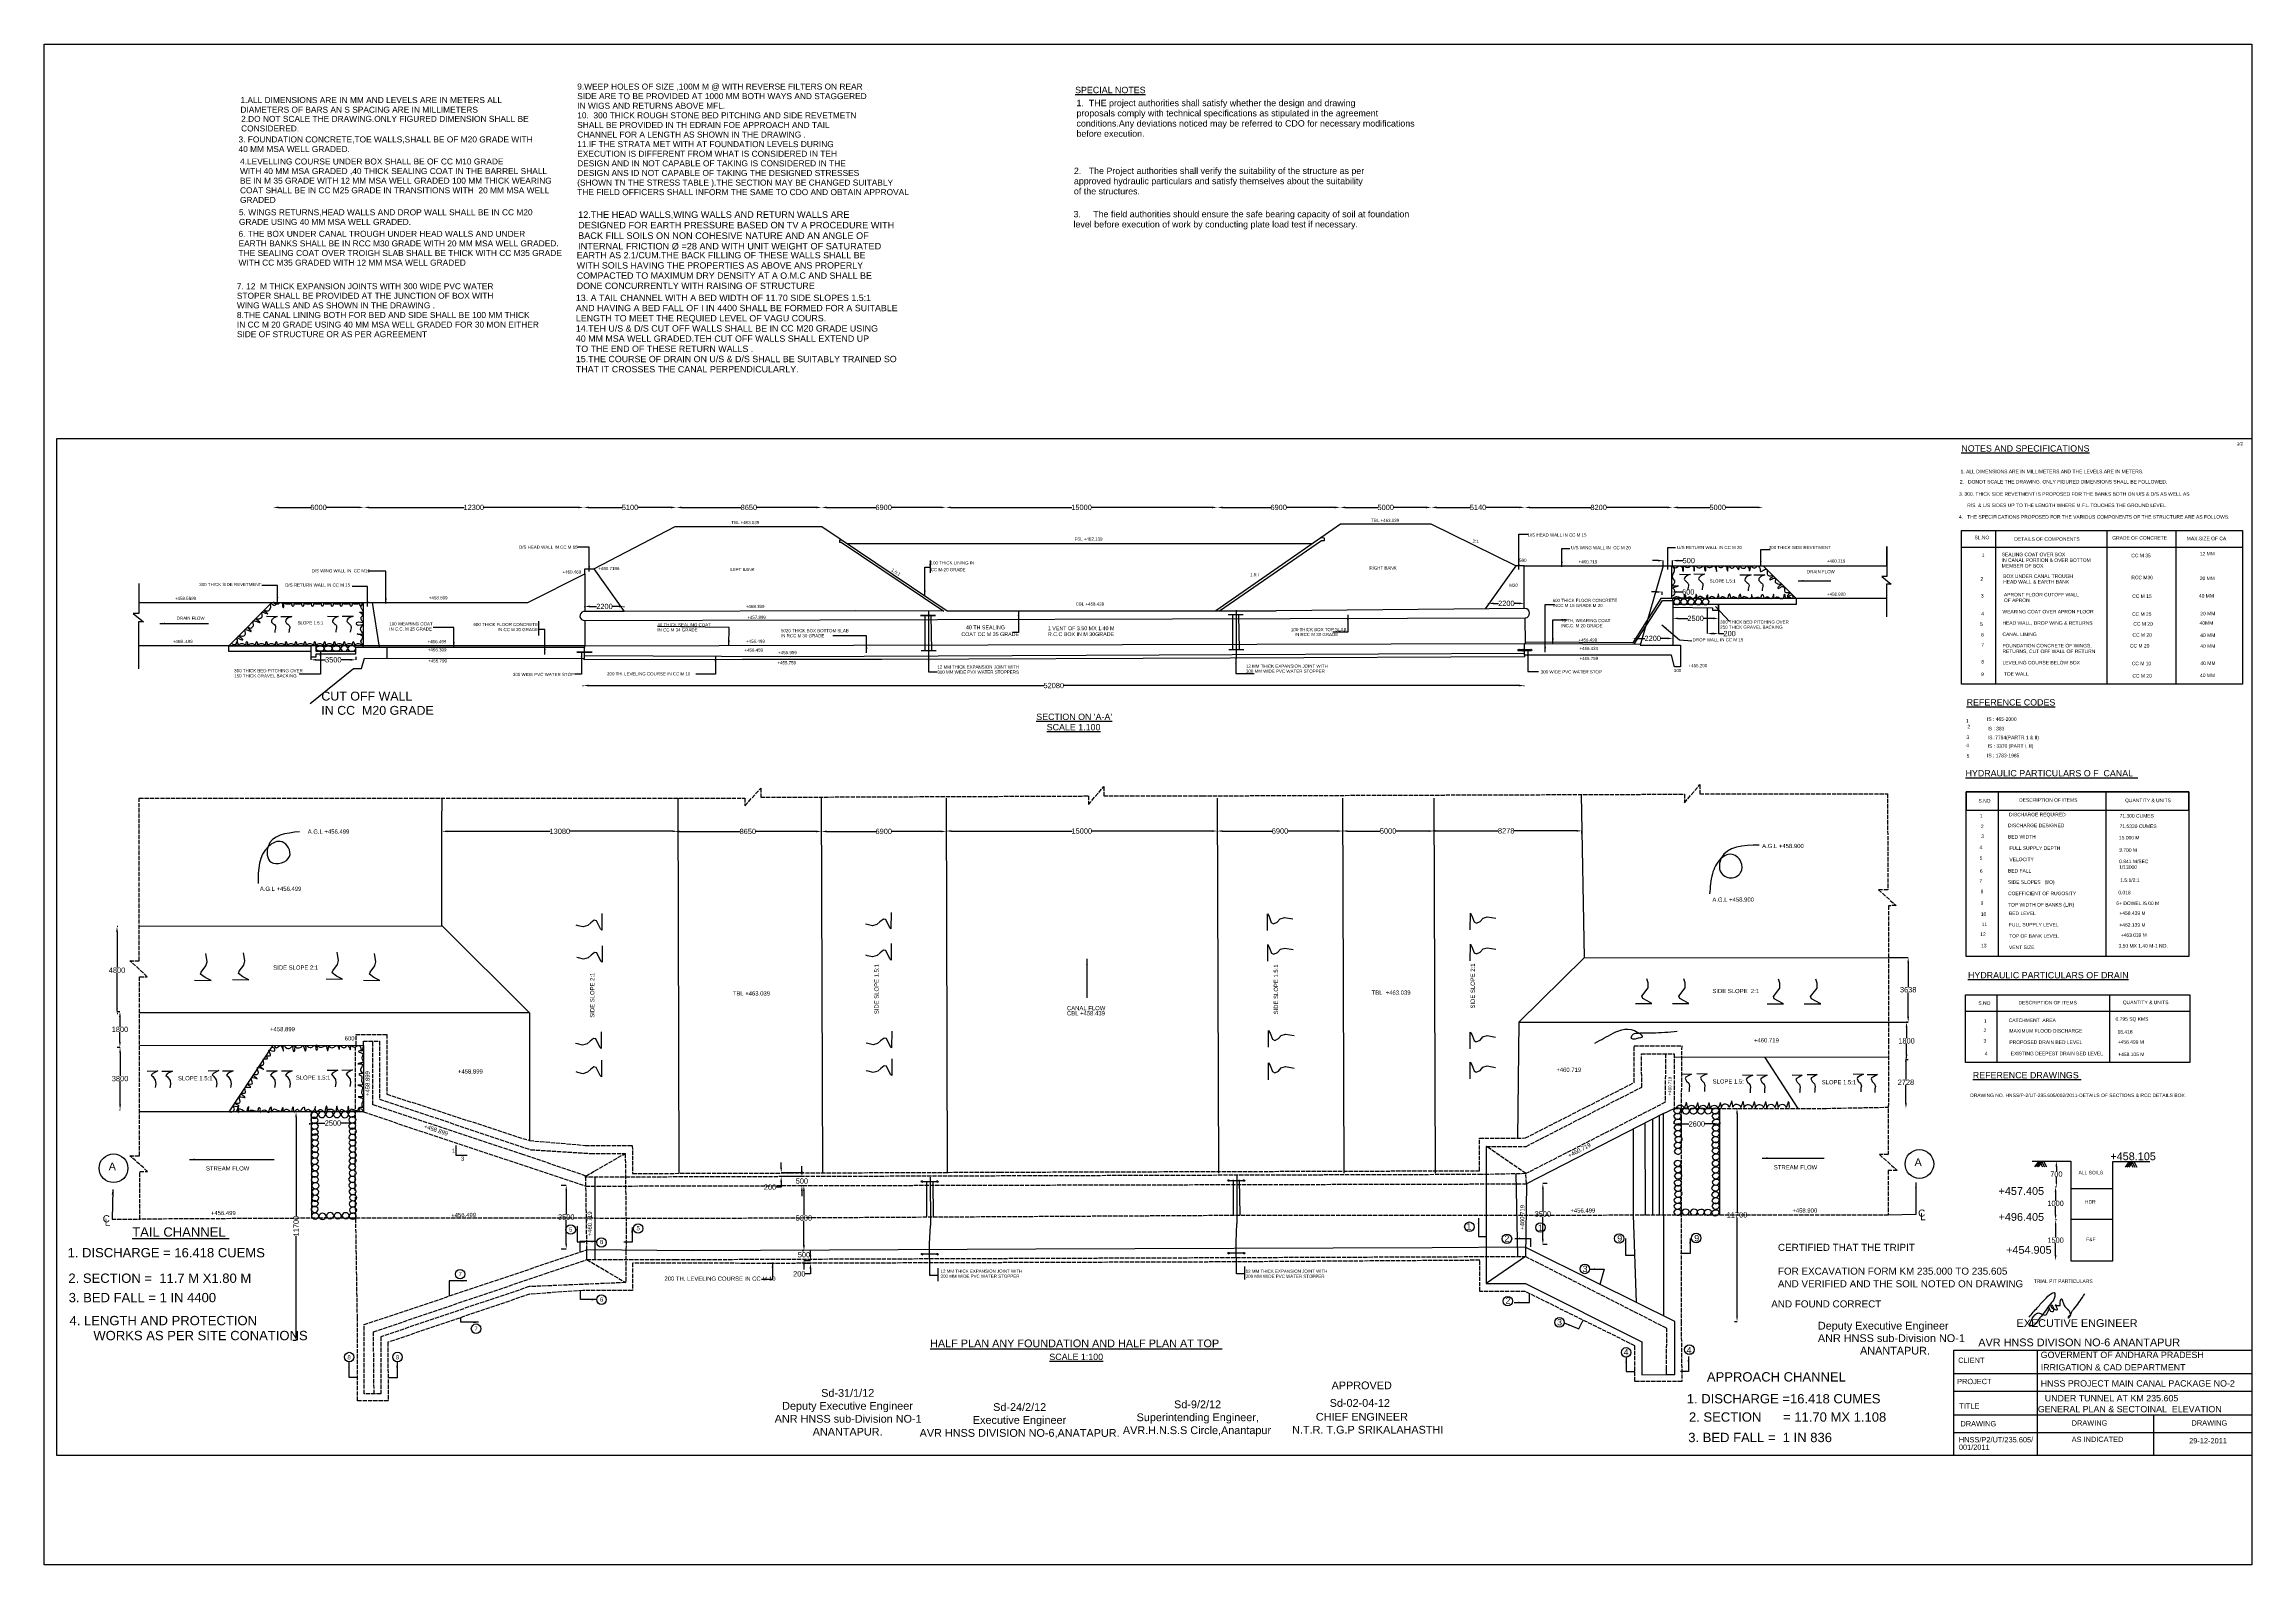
# Model space of a CAD drawing. Header units: inches. Extents: x 54780 to 117372, y -8578 to 34543.
import ezdxf

# ---------------------------------------------------------------- set-up
doc = ezdxf.new("R2010")
doc.units = ezdxf.units.IN
doc.header["$MEASUREMENT"] = 0
doc.linetypes.add('ACAD_ISO02W100', pattern=[15, 12, -3])
doc.layers.add('DIMENSION', color=7, linetype='Continuous')
doc.styles.get("Standard").update_dxf_attribs({"font": 'arial.ttf'})
doc.dimstyles.get("Standard").update_dxf_attribs({"dimtxt": 200, "dimasz": 150, "dimexe": 0.18, "dimexo": 0.0625, "dimgap": 0.09, "dimtad": 0, "dimtih": 1, "dimtoh": 1, "dimdec": 4, "dimzin": 0, "dimdsep": 46, "dimtxsty": 'Standard', "dimcen": 0.09, "dimadec": 0, "dimazin": 0, "dimtfac": 1, "dimtdec": 4, "dimtofl": 0, "dimtmove": 0, "dimatfit": 3, "dimfxl": 0, "dimtolj": 1, "dimtzin": 0, "dimarcsym": 0})

# ---------------------------------------------------------------- blocks, each defined once
blk = doc.blocks.new('*D1')
at = {"layer": 'Defpoints', "color": 0, "transparency": 16777216}
for p in [(61274, 21403), (63844, 21406), (63844, 21403)]:
    blk.add_point(p, dxfattribs=at)
at = {"layer": 'DIMENSION', "color": 0, "lineweight": -2, "transparency": 16777216}
for p, q in [((61274, 21403), (61274, 21406)), ((61424, 21406), (62335, 21406)), ((63694, 21406), (62784, 21406)), ((63844, 21403), (63844, 21406))]:
    blk.add_line(p, q, dxfattribs=at)
at = {"layer": 'DIMENSION', "color": 0, "transparency": 16777216}
for points in [[(61424, 21431), (61424, 21381), (61274, 21406)], [(63694, 21431), (63694, 21381), (63844, 21406)]]:
    blk.add_solid(points, dxfattribs=at)
at = {"layer": 'DIMENSION', "color": 0, "transparency": 16777216, "insert": (62559, 21406), "char_height": 150, "attachment_point": 5}
blk.add_mtext('\\A1;6000', dxfattribs=at)
blk = doc.blocks.new('*D2')
at = {"layer": 'Defpoints', "color": 0, "transparency": 16777216}
for p in [(63844, 21406), (70078, 21406), (70078, 21406)]:
    blk.add_point(p, dxfattribs=at)
at = {"layer": 'DIMENSION', "color": 0, "lineweight": -2, "transparency": 16777216}
for p, q in [((63844, 21406), (63844, 21407)), ((63994, 21406), (66686, 21406)), ((69928, 21406), (67236, 21406)), ((70078, 21406), (70078, 21407))]:
    blk.add_line(p, q, dxfattribs=at)
at = {"layer": 'DIMENSION', "color": 0, "transparency": 16777216}
for points in [[(63994, 21431), (63994, 21381), (63844, 21406)], [(69928, 21431), (69928, 21381), (70078, 21406)]]:
    blk.add_solid(points, dxfattribs=at)
at = {"layer": 'DIMENSION', "color": 0, "transparency": 16777216, "insert": (66961, 21406), "char_height": 150, "attachment_point": 5}
blk.add_mtext('\\A1;12300', dxfattribs=at)
blk = doc.blocks.new('*D3')
at = {"layer": 'Defpoints', "color": 0, "transparency": 16777216}
for p in [(70078, 21406), (72702, 21406), (72702, 21406)]:
    blk.add_point(p, dxfattribs=at)
at = {"layer": 'DIMENSION', "color": 0, "lineweight": -2, "transparency": 16777216}
for p, q in [((70078, 21406), (70078, 21406)), ((70228, 21406), (71166, 21406)), ((72552, 21406), (71614, 21406)), ((72702, 21406), (72702, 21406))]:
    blk.add_line(p, q, dxfattribs=at)
at = {"layer": 'DIMENSION', "color": 0, "transparency": 16777216}
for points in [[(70228, 21431), (70228, 21381), (70078, 21406)], [(72552, 21431), (72552, 21381), (72702, 21406)]]:
    blk.add_solid(points, dxfattribs=at)
at = {"layer": 'DIMENSION', "color": 0, "transparency": 16777216, "insert": (71390, 21406), "char_height": 150, "attachment_point": 5}
blk.add_mtext('\\A1;5100', dxfattribs=at)
blk = doc.blocks.new('*D4')
at = {"layer": 'Defpoints', "color": 0, "transparency": 16777216}
for p in [(72702, 21406), (76818, 21406), (76818, 21406)]:
    blk.add_point(p, dxfattribs=at)
at = {"layer": 'DIMENSION', "color": 0, "lineweight": -2, "transparency": 16777216}
for p, q in [((72702, 21406), (72702, 21406)), ((72852, 21406), (74536, 21406)), ((76668, 21406), (74984, 21406)), ((76818, 21406), (76818, 21406))]:
    blk.add_line(p, q, dxfattribs=at)
at = {"layer": 'DIMENSION', "color": 0, "transparency": 16777216}
for points in [[(72852, 21431), (72852, 21381), (72702, 21406)], [(76668, 21431), (76668, 21381), (76818, 21406)]]:
    blk.add_solid(points, dxfattribs=at)
at = {"layer": 'DIMENSION', "color": 0, "transparency": 16777216, "insert": (74760, 21406), "char_height": 150, "attachment_point": 5}
blk.add_mtext('\\A1;8650', dxfattribs=at)
blk = doc.blocks.new('*D5')
at = {"layer": 'Defpoints', "color": 0, "transparency": 16777216}
for p in [(76818, 21406), (80345, 21406), (80345, 21406)]:
    blk.add_point(p, dxfattribs=at)
at = {"layer": 'DIMENSION', "color": 0, "lineweight": -2, "transparency": 16777216}
for p, q in [((76818, 21406), (76818, 21407)), ((76968, 21406), (78357, 21406)), ((80195, 21406), (78805, 21406)), ((80345, 21406), (80345, 21407))]:
    blk.add_line(p, q, dxfattribs=at)
at = {"layer": 'DIMENSION', "color": 0, "transparency": 16777216}
for points in [[(76968, 21431), (76968, 21381), (76818, 21406)], [(80195, 21431), (80195, 21381), (80345, 21406)]]:
    blk.add_solid(points, dxfattribs=at)
at = {"layer": 'DIMENSION', "color": 0, "transparency": 16777216, "insert": (78581, 21406), "char_height": 150, "attachment_point": 5}
blk.add_mtext('\\A1;6900', dxfattribs=at)
blk = doc.blocks.new('*D6')
at = {"layer": 'Defpoints', "color": 0, "transparency": 16777216}
for p in [(80345, 21406), (88040, 21406), (88040, 21406)]:
    blk.add_point(p, dxfattribs=at)
at = {"layer": 'DIMENSION', "color": 0, "lineweight": -2, "transparency": 16777216}
for p, q in [((80345, 21406), (80345, 21407)), ((80495, 21406), (83917, 21406)), ((87890, 21406), (84467, 21406)), ((88040, 21406), (88040, 21407))]:
    blk.add_line(p, q, dxfattribs=at)
at = {"layer": 'DIMENSION', "color": 0, "transparency": 16777216}
for points in [[(80495, 21431), (80495, 21381), (80345, 21406)], [(87890, 21431), (87890, 21381), (88040, 21406)]]:
    blk.add_solid(points, dxfattribs=at)
at = {"layer": 'DIMENSION', "color": 0, "transparency": 16777216, "insert": (84192, 21406), "char_height": 150, "attachment_point": 5}
blk.add_mtext('\\A1;15000', dxfattribs=at)
blk = doc.blocks.new('*D7')
at = {"layer": 'Defpoints', "color": 0, "transparency": 16777216}
for p in [(88040, 21406), (91523, 21406), (91523, 21406)]:
    blk.add_point(p, dxfattribs=at)
at = {"layer": 'DIMENSION', "color": 0, "lineweight": -2, "transparency": 16777216}
for p, q in [((88040, 21406), (88040, 21407)), ((88190, 21406), (89557, 21406)), ((91373, 21406), (90005, 21406)), ((91523, 21406), (91523, 21407))]:
    blk.add_line(p, q, dxfattribs=at)
at = {"layer": 'DIMENSION', "color": 0, "transparency": 16777216}
for points in [[(88190, 21431), (88190, 21381), (88040, 21406)], [(91373, 21431), (91373, 21381), (91523, 21406)]]:
    blk.add_solid(points, dxfattribs=at)
at = {"layer": 'DIMENSION', "color": 0, "transparency": 16777216, "insert": (89781, 21406), "char_height": 150, "attachment_point": 5}
blk.add_mtext('\\A1;6900', dxfattribs=at)
blk = doc.blocks.new('*D8')
at = {"layer": 'Defpoints', "color": 0, "transparency": 16777216}
for p in [(91523, 21407), (94110, 21407), (94110, 21406)]:
    blk.add_point(p, dxfattribs=at)
at = {"layer": 'DIMENSION', "color": 0, "lineweight": -2, "transparency": 16777216}
for p, q in [((91523, 21406), (91523, 21406)), ((91673, 21406), (92592, 21406)), ((93960, 21406), (93040, 21406)), ((94110, 21406), (94110, 21406))]:
    blk.add_line(p, q, dxfattribs=at)
at = {"layer": 'DIMENSION', "color": 0, "transparency": 16777216}
for points in [[(91673, 21431), (91673, 21381), (91523, 21406)], [(93960, 21431), (93960, 21381), (94110, 21406)]]:
    blk.add_solid(points, dxfattribs=at)
at = {"layer": 'DIMENSION', "color": 0, "transparency": 16777216, "insert": (92816, 21406), "char_height": 150, "attachment_point": 5}
blk.add_mtext('\\A1;5000', dxfattribs=at)
blk = doc.blocks.new('*D9')
at = {"layer": 'Defpoints', "color": 0, "transparency": 16777216}
for p in [(94110, 21406), (96757, 21407), (96757, 21406)]:
    blk.add_point(p, dxfattribs=at)
at = {"layer": 'DIMENSION', "color": 0, "lineweight": -2, "transparency": 16777216}
for p, q in [((94110, 21406), (94110, 21407)), ((94260, 21407), (95209, 21407)), ((96607, 21407), (95657, 21407)), ((96757, 21406), (96757, 21407))]:
    blk.add_line(p, q, dxfattribs=at)
at = {"layer": 'DIMENSION', "color": 0, "transparency": 16777216}
for points in [[(94260, 21432), (94260, 21382), (94110, 21407)], [(96607, 21432), (96607, 21382), (96757, 21407)]]:
    blk.add_solid(points, dxfattribs=at)
at = {"layer": 'DIMENSION', "color": 0, "transparency": 16777216, "insert": (95433, 21407), "char_height": 150, "attachment_point": 5}
blk.add_mtext('\\A1;5140', dxfattribs=at)
blk = doc.blocks.new('*D10')
at = {"layer": 'Defpoints', "color": 0, "transparency": 16777216}
for p in [(96757, 21407), (100948, 21407), (100948, 21406)]:
    blk.add_point(p, dxfattribs=at)
at = {"layer": 'DIMENSION', "color": 0, "lineweight": -2, "transparency": 16777216}
for p, q in [((96757, 21407), (96757, 21406)), ((96907, 21406), (98629, 21406)), ((100798, 21406), (99077, 21406)), ((100948, 21407), (100948, 21406))]:
    blk.add_line(p, q, dxfattribs=at)
at = {"layer": 'DIMENSION', "color": 0, "transparency": 16777216}
for points in [[(96907, 21431), (96907, 21381), (96757, 21406)], [(100798, 21431), (100798, 21381), (100948, 21406)]]:
    blk.add_solid(points, dxfattribs=at)
at = {"layer": 'DIMENSION', "color": 0, "transparency": 16777216, "insert": (98853, 21406), "char_height": 150, "attachment_point": 5}
blk.add_mtext('\\A1;8200', dxfattribs=at)
blk = doc.blocks.new('*D11')
at = {"layer": 'Defpoints', "color": 0, "transparency": 16777216}
for p in [(100948, 21406), (103508, 21406), (103508, 21406)]:
    blk.add_point(p, dxfattribs=at)
at = {"layer": 'DIMENSION', "color": 0, "lineweight": -2, "transparency": 16777216}
for p, q in [((100948, 21406), (100948, 21406)), ((101098, 21406), (102005, 21406)), ((103358, 21406), (102452, 21406)), ((103508, 21406), (103508, 21406))]:
    blk.add_line(p, q, dxfattribs=at)
at = {"layer": 'DIMENSION', "color": 0, "transparency": 16777216}
for points in [[(101098, 21431), (101098, 21381), (100948, 21406)], [(103358, 21431), (103358, 21381), (103508, 21406)]]:
    blk.add_solid(points, dxfattribs=at)
at = {"layer": 'DIMENSION', "color": 0, "transparency": 16777216, "insert": (102228, 21406), "char_height": 150, "attachment_point": 5}
blk.add_mtext('\\A1;5000 ', dxfattribs=at)
blk = doc.blocks.new('*D12')
at = {"layer": 'Defpoints', "color": 0, "transparency": 16777216}
for p in [(70106, 18582), (71227, 18598), (71227, 18582)]:
    blk.add_point(p, dxfattribs=at)
at = {"layer": 'DIMENSION', "color": 0, "lineweight": -2, "transparency": 16777216}
for p, q in [((70106, 18582), (70106, 18598)), ((70256, 18598), (70441, 18598)), ((71077, 18598), (70891, 18598)), ((71227, 18582), (71227, 18598))]:
    blk.add_line(p, q, dxfattribs=at)
at = {"layer": 'DIMENSION', "color": 0, "transparency": 16777216}
for points in [[(70256, 18623), (70256, 18573), (70106, 18598)], [(71077, 18623), (71077, 18573), (71227, 18598)]]:
    blk.add_solid(points, dxfattribs=at)
at = {"layer": 'DIMENSION', "color": 0, "transparency": 16777216, "insert": (70666, 18598), "char_height": 150, "attachment_point": 5}
blk.add_mtext('\\A1;2200', dxfattribs=at)
blk = doc.blocks.new('*D13')
at = {"layer": 'Defpoints', "color": 0, "transparency": 16777216}
for p in [(100684, 19746), (100943, 19898), (100943, 19735)]:
    blk.add_point(p, dxfattribs=at)
at = {"layer": 'DIMENSION', "color": 0, "lineweight": -2, "transparency": 16777216}
for p, q in [((100534, 19898), (100384, 19898)), ((100684, 19746), (100684, 19899)), ((100943, 19735), (100943, 19899)), ((101093, 19898), (101243, 19898))]:
    blk.add_line(p, q, dxfattribs=at)
at = {"layer": 'DIMENSION', "color": 0, "transparency": 16777216}
for points in [[(100534, 19923), (100534, 19873), (100684, 19898)], [(101093, 19923), (101093, 19873), (100943, 19898)]]:
    blk.add_solid(points, dxfattribs=at)
at = {"layer": 'DIMENSION', "color": 0, "transparency": 16777216, "insert": (101408, 19898), "char_height": 150, "attachment_point": 5}
blk.add_mtext('\\A1;500', dxfattribs=at)
blk = doc.blocks.new('*D14')
at = {"layer": 'Defpoints', "color": 0, "transparency": 16777216}
for p in [(100955, 18652), (102250, 18652), (102250, 18259)]:
    blk.add_point(p, dxfattribs=at)
at = {"layer": 'DIMENSION', "color": 0, "lineweight": -2, "transparency": 16777216}
for p, q in [((100955, 18652), (100955, 18259)), ((101105, 18259), (101377, 18259)), ((102100, 18259), (101827, 18259)), ((102250, 18652), (102250, 18259))]:
    blk.add_line(p, q, dxfattribs=at)
at = {"layer": 'DIMENSION', "color": 0, "transparency": 16777216}
for points in [[(101105, 18284), (101105, 18234), (100955, 18259)], [(102100, 18284), (102100, 18234), (102250, 18259)]]:
    blk.add_solid(points, dxfattribs=at)
at = {"layer": 'DIMENSION', "color": 0, "transparency": 16777216, "insert": (101602, 18259), "char_height": 150, "attachment_point": 5}
blk.add_mtext('\\A1;2500', dxfattribs=at)
blk = doc.blocks.new('*D15')
at = {"layer": 'Defpoints', "color": 0, "transparency": 16777216}
for p in [(62339, 17167), (63615, 17167), (63615, 17085)]:
    blk.add_point(p, dxfattribs=at)
at = {"layer": 'DIMENSION', "color": 0, "lineweight": -2, "transparency": 16777216}
for p, q in [((62339, 17167), (62339, 17084)), ((62489, 17085), (62753, 17085)), ((63465, 17085), (63201, 17085)), ((63615, 17167), (63615, 17084))]:
    blk.add_line(p, q, dxfattribs=at)
at = {"layer": 'DIMENSION', "color": 0, "transparency": 16777216}
for points in [[(62489, 17110), (62489, 17060), (62339, 17085)], [(63465, 17110), (63465, 17060), (63615, 17085)]]:
    blk.add_solid(points, dxfattribs=at)
at = {"layer": 'DIMENSION', "color": 0, "transparency": 16777216, "insert": (62977, 17085), "char_height": 150, "attachment_point": 5}
blk.add_mtext('\\A1;3500', dxfattribs=at)
blk = doc.blocks.new('*D16')
at = {"layer": 'Defpoints', "color": 0, "transparency": 16777216}
for p in [(95727, 18662), (96745, 18685), (96745, 18662)]:
    blk.add_point(p, dxfattribs=at)
at = {"layer": 'DIMENSION', "color": 0, "lineweight": -2, "transparency": 16777216}
for p, q in [((95727, 18662), (95727, 18685)), ((95877, 18685), (96011, 18685)), ((96595, 18685), (96461, 18685)), ((96745, 18662), (96745, 18685))]:
    blk.add_line(p, q, dxfattribs=at)
at = {"layer": 'DIMENSION', "color": 0, "transparency": 16777216}
for points in [[(95877, 18710), (95877, 18660), (95727, 18685)], [(96595, 18710), (96595, 18660), (96745, 18685)]]:
    blk.add_solid(points, dxfattribs=at)
at = {"layer": 'DIMENSION', "color": 0, "transparency": 16777216, "insert": (96236, 18685), "char_height": 150, "attachment_point": 5}
blk.add_mtext('\\A1;2200', dxfattribs=at)
blk = doc.blocks.new('*D17')
at = {"layer": 'Defpoints', "color": 0, "transparency": 16777216}
for p in [(70066, 16341), (96744, 16355), (96744, 16341)]:
    blk.add_point(p, dxfattribs=at)
at = {"layer": 'DIMENSION', "color": 0, "lineweight": -2, "transparency": 16777216}
for p, q in [((70066, 16341), (70066, 16355)), ((70216, 16355), (83123, 16355)), ((96594, 16355), (83687, 16355)), ((96744, 16341), (96744, 16355))]:
    blk.add_line(p, q, dxfattribs=at)
at = {"layer": 'DIMENSION', "color": 0, "transparency": 16777216}
for points in [[(70216, 16380), (70216, 16330), (70066, 16355)], [(96594, 16380), (96594, 16330), (96744, 16355)]]:
    blk.add_solid(points, dxfattribs=at)
at = {"layer": 'DIMENSION', "color": 0, "transparency": 16777216, "insert": (83405, 16355), "char_height": 150, "attachment_point": 5}
blk.add_mtext('\\A1;52080', dxfattribs=at)
blk = doc.blocks.new('*D18')
at = {"layer": 'Defpoints', "color": 0, "transparency": 16777216}
for p in [(101932, 18564), (102250, 18564), (102250, 17829)]:
    blk.add_point(p, dxfattribs=at)
at = {"layer": 'DIMENSION', "color": 0, "lineweight": -2, "transparency": 16777216}
for p, q in [((101932, 18564), (101932, 17829)), ((102250, 18564), (102250, 17829)), ((102082, 17829), (102100, 17829)), ((102250, 17829), (102400, 17829))]:
    blk.add_line(p, q, dxfattribs=at)
at = {"layer": 'DIMENSION', "color": 0, "transparency": 16777216}
for points in [[(102082, 17854), (102082, 17804), (101932, 17829)], [(102100, 17854), (102100, 17804), (102250, 17829)]]:
    blk.add_solid(points, dxfattribs=at)
at = {"layer": 'DIMENSION', "color": 0, "transparency": 16777216, "insert": (102566, 17829), "char_height": 150, "attachment_point": 5}
blk.add_mtext('\\A1;200', dxfattribs=at)
blk = doc.blocks.new('*D19')
at = {"layer": 'Defpoints', "color": 0, "transparency": 16777216}
for p in [(100651, 18924), (100927, 19009), (100927, 18924)]:
    blk.add_point(p, dxfattribs=at)
at = {"layer": 'DIMENSION', "color": 0, "lineweight": -2, "transparency": 16777216}
for p, q in [((100501, 19009), (100351, 19009)), ((100651, 18924), (100651, 19009)), ((100927, 18924), (100927, 19009)), ((101077, 19009), (101227, 19009))]:
    blk.add_line(p, q, dxfattribs=at)
at = {"layer": 'DIMENSION', "color": 0, "transparency": 16777216}
for points in [[(100501, 19034), (100501, 18984), (100651, 19009)], [(101077, 19034), (101077, 18984), (100927, 19009)]]:
    blk.add_solid(points, dxfattribs=at)
at = {"layer": 'DIMENSION', "color": 0, "transparency": 16777216, "insert": (101393, 19009), "char_height": 150, "attachment_point": 5}
blk.add_mtext('\\A1;600', dxfattribs=at)
blk = doc.blocks.new('*D20')
at = {"layer": 'Defpoints', "color": 0, "transparency": 16777216}
for p in [(99817, 17692), (100955, 17692), (100955, 17692)]:
    blk.add_point(p, dxfattribs=at)
at = {"layer": 'DIMENSION', "color": 0, "lineweight": -2, "transparency": 16777216}
for p, q in [((99817, 17692), (99817, 17692)), ((99967, 17692), (100161, 17692)), ((100805, 17692), (100611, 17692)), ((100955, 17692), (100955, 17692))]:
    blk.add_line(p, q, dxfattribs=at)
at = {"layer": 'DIMENSION', "color": 0, "transparency": 16777216}
for points in [[(99967, 17717), (99967, 17667), (99817, 17692)], [(100805, 17717), (100805, 17667), (100955, 17692)]]:
    blk.add_solid(points, dxfattribs=at)
at = {"layer": 'DIMENSION', "color": 0, "transparency": 16777216, "insert": (100386, 17692), "char_height": 150, "attachment_point": 5}
blk.add_mtext('\\A1;2200', dxfattribs=at)
blk = doc.blocks.new('*D21')
at = {"layer": 'Defpoints', "color": 0, "transparency": 16777216}
for p in [(66057, 12232), (72746, 12253), (72746, 12222)]:
    blk.add_point(p, dxfattribs=at)
at = {"layer": 'DIMENSION', "color": 0, "lineweight": -2, "transparency": 16777216}
for p, q in [((66057, 12232), (66057, 12222)), ((66207, 12222), (69126, 12222)), ((72596, 12222), (69676, 12222)), ((72746, 12253), (72746, 12222))]:
    blk.add_line(p, q, dxfattribs=at)
at = {"layer": 'DIMENSION', "color": 0, "transparency": 16777216}
for points in [[(66207, 12247), (66207, 12197), (66057, 12222)], [(72596, 12247), (72596, 12197), (72746, 12222)]]:
    blk.add_solid(points, dxfattribs=at)
at = {"layer": 'DIMENSION', "color": 0, "transparency": 16777216, "insert": (69401, 12222), "char_height": 150, "attachment_point": 5}
blk.add_mtext('\\A1;13080', dxfattribs=at)
blk = doc.blocks.new('*D22')
at = {"layer": 'Defpoints', "color": 0, "transparency": 16777216}
for p in [(72646, 12206), (76814, 12219), (76814, 12219)]:
    blk.add_point(p, dxfattribs=at)
at = {"layer": 'DIMENSION', "color": 0, "lineweight": -2, "transparency": 16777216}
for p, q in [((72646, 12206), (72646, 12219)), ((72796, 12219), (74506, 12219)), ((76664, 12219), (74954, 12219)), ((76814, 12219), (76814, 12219))]:
    blk.add_line(p, q, dxfattribs=at)
at = {"layer": 'DIMENSION', "color": 0, "transparency": 16777216}
for points in [[(72796, 12244), (72796, 12194), (72646, 12219)], [(76664, 12244), (76664, 12194), (76814, 12219)]]:
    blk.add_solid(points, dxfattribs=at)
at = {"layer": 'DIMENSION', "color": 0, "transparency": 16777216, "insert": (74730, 12219), "char_height": 150, "attachment_point": 5}
blk.add_mtext('\\A1;8650', dxfattribs=at)
blk = doc.blocks.new('*D23')
at = {"layer": 'Defpoints', "color": 0, "transparency": 16777216}
for p in [(76814, 12219), (80354, 12230), (80354, 12219)]:
    blk.add_point(p, dxfattribs=at)
at = {"layer": 'DIMENSION', "color": 0, "lineweight": -2, "transparency": 16777216}
for p, q in [((76814, 12219), (76814, 12219)), ((76964, 12219), (78360, 12219)), ((80204, 12219), (78808, 12219)), ((80354, 12230), (80354, 12219))]:
    blk.add_line(p, q, dxfattribs=at)
at = {"layer": 'DIMENSION', "color": 0, "transparency": 16777216}
for points in [[(76964, 12244), (76964, 12194), (76814, 12219)], [(80204, 12244), (80204, 12194), (80354, 12219)]]:
    blk.add_solid(points, dxfattribs=at)
at = {"layer": 'DIMENSION', "color": 0, "transparency": 16777216, "insert": (78584, 12219), "char_height": 150, "attachment_point": 5}
blk.add_mtext('\\A1;6900', dxfattribs=at)
blk = doc.blocks.new('*D24')
at = {"layer": 'Defpoints', "color": 0, "transparency": 16777216}
for p in [(80354, 12230), (88041, 12255), (88041, 12230)]:
    blk.add_point(p, dxfattribs=at)
at = {"layer": 'DIMENSION', "color": 0, "lineweight": -2, "transparency": 16777216}
for p, q in [((80354, 12230), (80354, 12230)), ((80504, 12230), (83923, 12230)), ((87891, 12230), (84473, 12230)), ((88041, 12255), (88041, 12230))]:
    blk.add_line(p, q, dxfattribs=at)
at = {"layer": 'DIMENSION', "color": 0, "transparency": 16777216}
for points in [[(80504, 12255), (80504, 12205), (80354, 12230)], [(87891, 12255), (87891, 12205), (88041, 12230)]]:
    blk.add_solid(points, dxfattribs=at)
at = {"layer": 'DIMENSION', "color": 0, "transparency": 16777216, "insert": (84198, 12230), "char_height": 150, "attachment_point": 5}
blk.add_mtext('\\A1;15000', dxfattribs=at)
blk = doc.blocks.new('*D25')
at = {"layer": 'Defpoints', "color": 0, "transparency": 16777216}
for p in [(88041, 12230), (91597, 12241), (91597, 12230)]:
    blk.add_point(p, dxfattribs=at)
at = {"layer": 'DIMENSION', "color": 0, "lineweight": -2, "transparency": 16777216}
for p, q in [((88041, 12230), (88041, 12230)), ((88191, 12230), (89595, 12230)), ((91447, 12230), (90043, 12230)), ((91597, 12241), (91597, 12230))]:
    blk.add_line(p, q, dxfattribs=at)
at = {"layer": 'DIMENSION', "color": 0, "transparency": 16777216}
for points in [[(88191, 12255), (88191, 12205), (88041, 12230)], [(91447, 12255), (91447, 12205), (91597, 12230)]]:
    blk.add_solid(points, dxfattribs=at)
at = {"layer": 'DIMENSION', "color": 0, "transparency": 16777216, "insert": (89819, 12230), "char_height": 150, "attachment_point": 5}
blk.add_mtext('\\A1;6900', dxfattribs=at)
blk = doc.blocks.new('*D26')
at = {"layer": 'Defpoints', "color": 0, "transparency": 16777216}
for p in [(91581, 12233), (94184, 12241), (94184, 12230)]:
    blk.add_point(p, dxfattribs=at)
at = {"layer": 'DIMENSION', "color": 0, "lineweight": -2, "transparency": 16777216}
for p, q in [((91581, 12233), (91581, 12230)), ((91731, 12230), (92659, 12230)), ((94034, 12230), (93107, 12230)), ((94184, 12241), (94184, 12230))]:
    blk.add_line(p, q, dxfattribs=at)
at = {"layer": 'DIMENSION', "color": 0, "transparency": 16777216}
for points in [[(91731, 12255), (91731, 12205), (91581, 12230)], [(94034, 12255), (94034, 12205), (94184, 12230)]]:
    blk.add_solid(points, dxfattribs=at)
at = {"layer": 'DIMENSION', "color": 0, "transparency": 16777216, "insert": (92883, 12230), "char_height": 150, "attachment_point": 5}
blk.add_mtext('\\A1;5000', dxfattribs=at)
blk = doc.blocks.new('*D27')
at = {"layer": 'Defpoints', "color": 0, "transparency": 16777216}
for p in [(94084, 12213), (98378, 12235), (98378, 12163)]:
    blk.add_point(p, dxfattribs=at)
at = {"layer": 'DIMENSION', "color": 0, "lineweight": -2, "transparency": 16777216}
for p, q in [((94084, 12213), (94084, 12236)), ((94234, 12235), (96007, 12235)), ((98228, 12235), (96455, 12235)), ((98378, 12163), (98378, 12236))]:
    blk.add_line(p, q, dxfattribs=at)
at = {"layer": 'DIMENSION', "color": 0, "transparency": 16777216}
for points in [[(94234, 12260), (94234, 12210), (94084, 12235)], [(98228, 12260), (98228, 12210), (98378, 12235)]]:
    blk.add_solid(points, dxfattribs=at)
at = {"layer": 'DIMENSION', "color": 0, "transparency": 16777216, "insert": (96231, 12235), "char_height": 150, "attachment_point": 5}
blk.add_mtext('\\A1;8278', dxfattribs=at)
blk = doc.blocks.new('*D28')
at = {"layer": 'Defpoints', "color": 0, "transparency": 16777216}
for p in [(102708, 4367), (102708, -1678), (102776, -1678)]:
    blk.add_point(p, dxfattribs=at)
at = {"layer": 'DIMENSION', "color": 0, "lineweight": -2, "transparency": 16777216}
for p, q in [((102708, 4367), (102776, 4367)), ((102776, 4217), (102776, 1421)), ((102776, -1528), (102776, 1268)), ((102708, -1678), (102776, -1678))]:
    blk.add_line(p, q, dxfattribs=at)
at = {"layer": 'DIMENSION', "color": 0, "transparency": 16777216}
for points in [[(102751, 4217), (102801, 4217), (102776, 4367)], [(102751, -1528), (102801, -1528), (102776, -1678)]]:
    blk.add_solid(points, dxfattribs=at)
at = {"layer": 'DIMENSION', "color": 0, "transparency": 16777216, "insert": (102776, 1344), "char_height": 150, "attachment_point": 5}
blk.add_mtext('\\A1;11700', dxfattribs=at)
blk = doc.blocks.new('*D29')
at = {"layer": 'Defpoints', "color": 0, "transparency": 16777216}
for p in [(107070, 8648), (106969, 6812), (107629, 6812)]:
    blk.add_point(p, dxfattribs=at)
at = {"layer": 'DIMENSION', "color": 0, "lineweight": -2, "transparency": 16777216}
for p, q in [((107070, 8648), (107630, 8648)), ((107629, 8498), (107629, 7807)), ((107629, 6962), (107629, 7653)), ((106969, 6812), (107630, 6812))]:
    blk.add_line(p, q, dxfattribs=at)
at = {"layer": 'DIMENSION', "color": 0, "transparency": 16777216}
for points in [[(107604, 8498), (107654, 8498), (107629, 8648)], [(107604, 6962), (107654, 6962), (107629, 6812)]]:
    blk.add_solid(points, dxfattribs=at)
at = {"layer": 'DIMENSION', "color": 0, "transparency": 16777216, "insert": (107629, 7730), "char_height": 150, "attachment_point": 5}
blk.add_mtext('\\A1;3638', dxfattribs=at)
blk = doc.blocks.new('*D30')
at = {"layer": 'Defpoints', "color": 0, "transparency": 16777216}
for p in [(107630, 6812), (107582, 5745), (107630, 5745)]:
    blk.add_point(p, dxfattribs=at)
at = {"layer": 'DIMENSION', "color": 0, "lineweight": -2, "transparency": 16777216}
for p, q in [((107630, 6812), (107582, 6812)), ((107582, 6662), (107582, 6355)), ((107582, 5895), (107582, 6201)), ((107630, 5745), (107582, 5745))]:
    blk.add_line(p, q, dxfattribs=at)
at = {"layer": 'DIMENSION', "color": 0, "transparency": 16777216}
for points in [[(107557, 6662), (107607, 6662), (107582, 6812)], [(107557, 5895), (107607, 5895), (107582, 5745)]]:
    blk.add_solid(points, dxfattribs=at)
at = {"layer": 'DIMENSION', "color": 0, "transparency": 16777216, "insert": (107582, 6278), "char_height": 150, "attachment_point": 5}
blk.add_mtext('\\A1;1800', dxfattribs=at)
blk = doc.blocks.new('*D31')
at = {"layer": 'Defpoints', "color": 0, "transparency": 16777216}
for p in [(107565, 5845), (107565, 4367), (107565, 4367)]:
    blk.add_point(p, dxfattribs=at)
at = {"layer": 'DIMENSION', "color": 0, "lineweight": -2, "transparency": 16777216}
for p, q in [((107565, 5845), (107565, 5845)), ((107565, 5695), (107565, 5183)), ((107565, 4517), (107565, 5029)), ((107565, 4367), (107565, 4367))]:
    blk.add_line(p, q, dxfattribs=at)
at = {"layer": 'DIMENSION', "color": 0, "transparency": 16777216}
for points in [[(107540, 5695), (107590, 5695), (107565, 5845)], [(107540, 4517), (107590, 4517), (107565, 4367)]]:
    blk.add_solid(points, dxfattribs=at)
at = {"layer": 'DIMENSION', "color": 0, "transparency": 16777216, "insert": (107565, 5106), "char_height": 150, "attachment_point": 5}
blk.add_mtext('\\A1;2728', dxfattribs=at)
blk = doc.blocks.new('*D32')
at = {"layer": 'Defpoints', "color": 0, "transparency": 16777216}
for p in [(62095, 4264), (61829, -2207), (61922, -2207)]:
    blk.add_point(p, dxfattribs=at)
at = {"layer": 'DIMENSION', "color": 0, "lineweight": -2, "transparency": 16777216}
for p, q in [((62095, 4264), (61921, 4264)), ((61922, 4114), (61922, 1304)), ((61922, -2057), (61922, 753)), ((61829, -2207), (61922, -2207))]:
    blk.add_line(p, q, dxfattribs=at)
at = {"layer": 'DIMENSION', "color": 0, "transparency": 16777216}
for points in [[(61897, 4114), (61947, 4114), (61922, 4264)], [(61897, -2057), (61947, -2057), (61922, -2207)]]:
    blk.add_solid(points, dxfattribs=at)
at = {"layer": 'DIMENSION', "color": 0, "transparency": 16777216, "insert": (61922, 1028), "char_height": 150, "attachment_point": 5, "rotation": 90}
blk.add_mtext('\\A1;11700', dxfattribs=at)
blk = doc.blocks.new('*D33')
at = {"layer": 'Defpoints', "color": 0, "transparency": 16777216}
for p in [(69438, 2190), (69438, 379), (69582, 379)]:
    blk.add_point(p, dxfattribs=at)
at = {"layer": 'DIMENSION', "color": 0, "lineweight": -2, "transparency": 16777216}
for p, q in [((69438, 2190), (69582, 2190)), ((69582, 2040), (69582, 1361)), ((69582, 529), (69582, 1208)), ((69438, 379), (69582, 379))]:
    blk.add_line(p, q, dxfattribs=at)
at = {"layer": 'DIMENSION', "color": 0, "transparency": 16777216}
for points in [[(69557, 2040), (69607, 2040), (69582, 2190)], [(69557, 529), (69607, 529), (69582, 379)]]:
    blk.add_solid(points, dxfattribs=at)
at = {"layer": 'DIMENSION', "color": 0, "transparency": 16777216, "insert": (69582, 1284), "char_height": 150, "attachment_point": 5}
blk.add_mtext('\\A1;3500', dxfattribs=at)
blk = doc.blocks.new('*D34')
at = {"layer": 'Defpoints', "color": 0, "transparency": 16777216}
for p in [(76322, 2536), (75676, 2432), (76322, 2432)]:
    blk.add_point(p, dxfattribs=at)
at = {"layer": 'DIMENSION', "color": 0, "lineweight": -2, "transparency": 16777216}
for p, q in [((75676, 2686), (75676, 2836)), ((76322, 2536), (75676, 2536)), ((75676, 2132), (75526, 2132)), ((76322, 2432), (75676, 2432)), ((75676, 2282), (75676, 2132))]:
    blk.add_line(p, q, dxfattribs=at)
at = {"layer": 'DIMENSION', "color": 0, "transparency": 16777216}
for points in [[(75651, 2686), (75701, 2686), (75676, 2536)], [(75651, 2282), (75701, 2282), (75676, 2432)]]:
    blk.add_solid(points, dxfattribs=at)
at = {"layer": 'DIMENSION', "color": 0, "transparency": 16777216, "insert": (75359, 2132), "char_height": 150, "attachment_point": 5}
blk.add_mtext('\\A1;200', dxfattribs=at)
blk = doc.blocks.new('*D35')
at = {"layer": 'Defpoints', "color": 0, "transparency": 16777216}
for p in [(76263, 2176), (76263, 2176), (76322, 2432)]:
    blk.add_point(p, dxfattribs=at)
at = {"layer": 'DIMENSION', "color": 0, "lineweight": -2, "transparency": 16777216}
for p, q in [((76263, 2582), (76263, 2732)), ((76322, 2432), (76262, 2432)), ((76262, 2176), (76262, 2176)), ((76263, 2026), (76263, 1876))]:
    blk.add_line(p, q, dxfattribs=at)
at = {"layer": 'DIMENSION', "color": 0, "transparency": 16777216}
for points in [[(76238, 2582), (76288, 2582), (76263, 2432)], [(76238, 2026), (76288, 2026), (76263, 2176)]]:
    blk.add_solid(points, dxfattribs=at)
at = {"layer": 'DIMENSION', "color": 0, "transparency": 16777216, "insert": (76263, 2304), "char_height": 150, "attachment_point": 5}
blk.add_mtext('\\A1;500', dxfattribs=at)
blk = doc.blocks.new('*D36')
at = {"layer": 'Defpoints', "color": 0, "transparency": 16777216}
for p in [(76262, 2176), (76272, 340), (76319, 340)]:
    blk.add_point(p, dxfattribs=at)
at = {"layer": 'DIMENSION', "color": 0, "lineweight": -2, "transparency": 16777216}
for p, q in [((76262, 2176), (76319, 2176)), ((76319, 2026), (76319, 1335)), ((76319, 490), (76319, 1181)), ((76272, 340), (76319, 340))]:
    blk.add_line(p, q, dxfattribs=at)
at = {"layer": 'DIMENSION', "color": 0, "transparency": 16777216}
for points in [[(76294, 2026), (76344, 2026), (76319, 2176)], [(76294, 490), (76344, 490), (76319, 340)]]:
    blk.add_solid(points, dxfattribs=at)
at = {"layer": 'DIMENSION', "color": 0, "transparency": 16777216, "insert": (76319, 1258), "char_height": 150, "attachment_point": 5}
blk.add_mtext('\\A1;5000', dxfattribs=at)
blk = doc.blocks.new('*D37')
at = {"layer": 'Defpoints', "color": 0, "transparency": 16777216}
for p in [(76319, 340), (76320, 93), (76322, 93)]:
    blk.add_point(p, dxfattribs=at)
at = {"layer": 'DIMENSION', "color": 0, "lineweight": -2, "transparency": 16777216}
for p, q in [((76322, 490), (76322, 640)), ((76319, 340), (76322, 340)), ((76320, 93), (76322, 93)), ((76322, -57), (76322, -207))]:
    blk.add_line(p, q, dxfattribs=at)
at = {"layer": 'DIMENSION', "color": 0, "transparency": 16777216}
for points in [[(76297, 490), (76347, 490), (76322, 340)], [(76297, -57), (76347, -57), (76322, 93)]]:
    blk.add_solid(points, dxfattribs=at)
at = {"layer": 'DIMENSION', "color": 0, "transparency": 16777216, "insert": (76322, 216), "char_height": 150, "attachment_point": 5}
blk.add_mtext('\\A1;500', dxfattribs=at)
blk = doc.blocks.new('*D38')
at = {"layer": 'Defpoints', "color": 0, "transparency": 16777216}
for p in [(76315, 53), (76315, -27), (76506, -27)]:
    blk.add_point(p, dxfattribs=at)
at = {"layer": 'DIMENSION', "color": 0, "lineweight": -2, "transparency": 16777216}
for p, q in [((76315, 53), (76506, 53)), ((76506, 203), (76506, 353)), ((76315, -27), (76506, -27)), ((76506, -327), (76356, -327)), ((76506, -177), (76506, -327))]:
    blk.add_line(p, q, dxfattribs=at)
at = {"layer": 'DIMENSION', "color": 0, "transparency": 16777216}
for points in [[(76481, 203), (76531, 203), (76506, 53)], [(76481, -177), (76531, -177), (76506, -27)]]:
    blk.add_solid(points, dxfattribs=at)
at = {"layer": 'DIMENSION', "color": 0, "transparency": 16777216, "insert": (76189, -327), "char_height": 150, "attachment_point": 5}
blk.add_mtext('\\A1;200', dxfattribs=at)
blk = doc.blocks.new('*D39')
at = {"layer": 'Defpoints', "color": 0, "transparency": 16777216}
for p in [(97393, 2235), (97271, 504), (97393, 504)]:
    blk.add_point(p, dxfattribs=at)
at = {"layer": 'DIMENSION', "color": 0, "lineweight": -2, "transparency": 16777216}
for p, q in [((97393, 2235), (97271, 2235)), ((97271, 2085), (97271, 1446)), ((97271, 654), (97271, 1293)), ((97393, 504), (97271, 504))]:
    blk.add_line(p, q, dxfattribs=at)
at = {"layer": 'DIMENSION', "color": 0, "transparency": 16777216}
for points in [[(97246, 2085), (97296, 2085), (97271, 2235)], [(97246, 654), (97296, 654), (97271, 504)]]:
    blk.add_solid(points, dxfattribs=at)
at = {"layer": 'DIMENSION', "color": 0, "transparency": 16777216, "insert": (97271, 1370), "char_height": 150, "attachment_point": 5}
blk.add_mtext('\\A1;3500', dxfattribs=at)
blk = doc.blocks.new('*D40')
at = {"layer": 'Defpoints', "color": 0, "transparency": 16777216}
for p in [(100987, 3985), (102285, 3964), (102285, 3926)]:
    blk.add_point(p, dxfattribs=at)
at = {"layer": 'DIMENSION', "color": 0, "lineweight": -2, "transparency": 16777216}
for p, q in [((100987, 3985), (100987, 3925)), ((101137, 3926), (101411, 3926)), ((102135, 3926), (101861, 3926)), ((102285, 3964), (102285, 3925))]:
    blk.add_line(p, q, dxfattribs=at)
at = {"layer": 'DIMENSION', "color": 0, "transparency": 16777216}
for points in [[(101137, 3951), (101137, 3901), (100987, 3926)], [(102135, 3951), (102135, 3901), (102285, 3926)]]:
    blk.add_solid(points, dxfattribs=at)
at = {"layer": 'DIMENSION', "color": 0, "transparency": 16777216, "insert": (101636, 3926), "char_height": 150, "attachment_point": 5}
blk.add_mtext('\\A1;2600', dxfattribs=at)
blk = doc.blocks.new('*D41')
at = {"layer": 'Defpoints', "color": 0, "transparency": 16777216}
for p in [(111836, 2866), (111830, 2139), (111836, 2139)]:
    blk.add_point(p, dxfattribs=at)
at = {"layer": 'DIMENSION', "color": 0, "lineweight": -2, "transparency": 16777216}
for p, q in [((111836, 2866), (111830, 2866)), ((111830, 2716), (111830, 2579)), ((111830, 2289), (111830, 2426)), ((111836, 2139), (111830, 2139))]:
    blk.add_line(p, q, dxfattribs=at)
at = {"layer": 'DIMENSION', "color": 0, "transparency": 16777216}
for points in [[(111805, 2716), (111855, 2716), (111830, 2866)], [(111805, 2289), (111855, 2289), (111830, 2139)]]:
    blk.add_solid(points, dxfattribs=at)
at = {"layer": 'DIMENSION', "color": 0, "transparency": 16777216, "insert": (111830, 2502), "char_height": 150, "attachment_point": 5}
blk.add_mtext('\\A1;700', dxfattribs=at)
blk = doc.blocks.new('*D42')
at = {"layer": 'Defpoints', "color": 0, "transparency": 16777216}
for p in [(111836, 2139), (111808, 1206), (111836, 1206)]:
    blk.add_point(p, dxfattribs=at)
at = {"layer": 'DIMENSION', "color": 0, "lineweight": -2, "transparency": 16777216}
for p, q in [((111836, 2139), (111808, 2139)), ((111808, 1989), (111808, 1749)), ((111808, 1356), (111808, 1596)), ((111836, 1206), (111808, 1206))]:
    blk.add_line(p, q, dxfattribs=at)
at = {"layer": 'DIMENSION', "color": 0, "transparency": 16777216}
for points in [[(111783, 1989), (111833, 1989), (111808, 2139)], [(111783, 1356), (111833, 1356), (111808, 1206)]]:
    blk.add_solid(points, dxfattribs=at)
at = {"layer": 'DIMENSION', "color": 0, "transparency": 16777216, "insert": (111808, 1672), "char_height": 150, "attachment_point": 5}
blk.add_mtext('\\A1;1000', dxfattribs=at)
blk = doc.blocks.new('*D43')
at = {"layer": 'Defpoints', "color": 0, "transparency": 16777216}
for p in [(111809, 1201), (111808, 56), (111809, 56)]:
    blk.add_point(p, dxfattribs=at)
at = {"layer": 'DIMENSION', "color": 0, "lineweight": -2, "transparency": 16777216}
for p, q in [((111809, 1201), (111808, 1201)), ((111808, 1051), (111808, 705)), ((111808, 206), (111808, 552)), ((111809, 56), (111808, 56))]:
    blk.add_line(p, q, dxfattribs=at)
at = {"layer": 'DIMENSION', "color": 0, "transparency": 16777216}
for points in [[(111783, 1051), (111833, 1051), (111808, 1201)], [(111783, 206), (111833, 206), (111808, 56)]]:
    blk.add_solid(points, dxfattribs=at)
at = {"layer": 'DIMENSION', "color": 0, "transparency": 16777216, "insert": (111808, 628), "char_height": 150, "attachment_point": 5}
blk.add_mtext('\\A1;1500', dxfattribs=at)
blk = doc.blocks.new('*D44')
at = {"layer": 'Defpoints', "color": 0, "transparency": 16777216}
for p in [(56866, 9521), (56846, 7047), (56866, 7047)]:
    blk.add_point(p, dxfattribs=at)
at = {"layer": 'DIMENSION', "color": 0, "lineweight": -2, "transparency": 16777216}
for p, q in [((56866, 9521), (56846, 9521)), ((56846, 9371), (56846, 8361)), ((56846, 7197), (56846, 8207)), ((56866, 7047), (56846, 7047))]:
    blk.add_line(p, q, dxfattribs=at)
at = {"layer": 'DIMENSION', "color": 0, "transparency": 16777216}
for points in [[(56821, 9371), (56871, 9371), (56846, 9521)], [(56821, 7197), (56871, 7197), (56846, 7047)]]:
    blk.add_solid(points, dxfattribs=at)
at = {"layer": 'DIMENSION', "color": 0, "transparency": 16777216, "insert": (56846, 8284), "char_height": 150, "attachment_point": 5}
blk.add_mtext('\\A1;4800', dxfattribs=at)
blk = doc.blocks.new('*D45')
at = {"layer": 'Defpoints', "color": 0, "transparency": 16777216}
for p in [(56846, 7111), (56846, 6099), (56928, 6099)]:
    blk.add_point(p, dxfattribs=at)
at = {"layer": 'DIMENSION', "color": 0, "lineweight": -2, "transparency": 16777216}
for p, q in [((56846, 7111), (56928, 7111)), ((56928, 6961), (56928, 6682)), ((56928, 6249), (56928, 6528)), ((56846, 6099), (56928, 6099))]:
    blk.add_line(p, q, dxfattribs=at)
at = {"layer": 'DIMENSION', "color": 0, "transparency": 16777216}
for points in [[(56903, 6961), (56953, 6961), (56928, 7111)], [(56903, 6249), (56953, 6249), (56928, 6099)]]:
    blk.add_solid(points, dxfattribs=at)
at = {"layer": 'DIMENSION', "color": 0, "transparency": 16777216, "insert": (56928, 6605), "char_height": 150, "attachment_point": 5}
blk.add_mtext('\\A1;1800', dxfattribs=at)
blk = doc.blocks.new('*D46')
at = {"layer": 'Defpoints', "color": 0, "transparency": 16777216}
for p in [(56919, 6094), (56919, 4326), (56932, 4326)]:
    blk.add_point(p, dxfattribs=at)
at = {"layer": 'DIMENSION', "color": 0, "lineweight": -2, "transparency": 16777216}
for p, q in [((56919, 6094), (56933, 6094)), ((56932, 5944), (56932, 5287)), ((56932, 4476), (56932, 5133)), ((56919, 4326), (56933, 4326))]:
    blk.add_line(p, q, dxfattribs=at)
at = {"layer": 'DIMENSION', "color": 0, "transparency": 16777216}
for points in [[(56907, 5944), (56957, 5944), (56932, 6094)], [(56907, 4476), (56957, 4476), (56932, 4326)]]:
    blk.add_solid(points, dxfattribs=at)
at = {"layer": 'DIMENSION', "color": 0, "transparency": 16777216, "insert": (56932, 5210), "char_height": 150, "attachment_point": 5}
blk.add_mtext('\\A1;3800', dxfattribs=at)
blk = doc.blocks.new('*D47')
at = {"layer": 'Defpoints', "color": 0, "transparency": 16777216}
for p in [(62314, 3909), (63621, 3948), (63621, 3939)]:
    blk.add_point(p, dxfattribs=at)
at = {"layer": 'DIMENSION', "color": 0, "lineweight": -2, "transparency": 16777216}
for p, q in [((62314, 3909), (62314, 3948)), ((62464, 3948), (62742, 3948)), ((63471, 3948), (63192, 3948)), ((63621, 3939), (63621, 3948))]:
    blk.add_line(p, q, dxfattribs=at)
at = {"layer": 'DIMENSION', "color": 0, "transparency": 16777216}
for points in [[(62464, 3973), (62464, 3923), (62314, 3948)], [(63471, 3973), (63471, 3923), (63621, 3948)]]:
    blk.add_solid(points, dxfattribs=at)
at = {"layer": 'DIMENSION', "color": 0, "transparency": 16777216, "insert": (62967, 3948), "char_height": 150, "attachment_point": 5}
blk.add_mtext('\\A1;2500', dxfattribs=at)

msp = doc.modelspace()

# ---------------------------------------------------------------- hatches: boundary and pattern name
at = {"layer": 'DIMENSION'}
h = msp.add_hatch(dxfattribs=at)
h.set_pattern_fill('ANSI31', color=256, style=0)
h.paths.add_polyline_path([(79689.80202, 2290.62878, 1), (79649.23434, 2290.62878, 1)])
h.paths.add_polyline_path([(80124.83073, 2290.62878, 1), (80084.26305, 2290.62878, 1)])
h = msp.add_hatch(dxfattribs=at)
h.set_pattern_fill('ANSI31', color=256, style=0)
h.set_pattern_definition([(45, (8692.13947, 28.8759), (-0.08838834765, 0.08838834765), [])])
h.paths.add_polyline_path([(88381.94149, 2319.50468, 1), (88341.37381, 2319.50468, 1)])
h.paths.add_polyline_path([(88816.9702, 2319.50468, 1), (88776.40252, 2319.50468, 1)])
h = msp.add_hatch(dxfattribs=at)
h.set_pattern_fill('ANSI31', color=256, style=0)
h.set_pattern_definition([(45, (0.38374, -2057.40478), (-0.08838834765, 0.08838834765), [])])
h.paths.add_polyline_path([(79690.18576, 233.224, 1), (79649.61808, 233.224, 1)])
h.paths.add_polyline_path([(80125.21447, 233.224, 1), (80084.64679, 233.224, 1)])
h = msp.add_hatch(dxfattribs=at)
h.set_pattern_fill('ANSI31', color=256, style=0)
h.set_pattern_definition([(45, (8692.52321, -2028.52888), (-0.08838834765, 0.08838834765), [])])
h.paths.add_polyline_path([(88382.32524, 262.0999, 1), (88341.75755, 262.0999, 1)])
h.paths.add_polyline_path([(88817.35395, 262.0999, 1), (88776.78626, 262.0999, 1)])

# ---------------------------------------------------------------- linework, layer by layer
for points in [[(117372.35398, -8577.50084), (54779.65928, -8577.50084), (54779.65928, 34542.52834), (117372.35398, 34542.52834)], [(117372.35398, -5472.45186), (55137.83304, -5472.45186), (55137.83304, 23358.37048), (117372.35398, 23358.37048)], [(109144.77059, 20754.74714), (117109.21982, 20754.74714), (117109.21982, 16399.1676), (109144.77059, 16399.1676)], [(109144.77059, 20754.74714), (117109.21982, 20754.74714), (117109.21982, 20270.42616), (109144.77059, 20270.42616)], [(60016.55384, 17483.98858), (62339.30542, 17483.98858), (62339.30542, 17321.17053), (60016.55384, 17321.17053)], [(109274.29717, 13337.74904), (115589.64247, 13337.74904), (115589.64247, 8675.45362), (109274.29717, 8675.45362)], [(115589.64247, 13337.74904), (109274.29717, 13337.74904), (109274.29717, 12822.85436), (115589.64247, 12822.85436)], [(109255.79089, 7587.70312), (115616.8859, 7587.70312), (115616.8859, 5669.87912), (109255.79089, 5669.87912)], [(117372.35398, -5472.45186), (108926.11552, -5472.45186), (108926.11552, -2493.73856), (117372.35398, -2493.73856)]]:
    msp.add_lwpolyline(points, close=True, dxfattribs=at)
for points in [[(70363.99181, 19660.84559), (72672.31864, 20861.15888), (76827.75101, 20861.15888), (80378.20491, 18474.30721), (89714.38521, 18474.30721)], [(96506.20389, 19746.01508), (94102.68875, 20933.54502), (91529.49623, 20933.54502), (87997.19883, 18474.30721)], [(110103.08616, 20754.74714), (110103.08616, 16399.1676)], [(113257.84694, 20754.74714), (113257.84694, 16399.1676)], [(115215.07807, 20754.74714), (115215.07807, 16399.1676)], [(77394.62167, 20480.07065), (77394.62167, 20480.07065), (77327.72926, 20480.07065), (77327.72926, 20417.48204), (77372.90935, 20417.48204), (80289.29879, 18468.96273), (77789.04356, 18472.21613), (71227.47963, 18457.51477)], [(77534.37263, 20386.12074), (90737.31826, 20382.01897)], [(88101.40579, 18474.30721), (90994.99644, 20468.76055), (91076.07032, 20468.76055), (91076.07032, 20533.34153), (90967.16412, 20542.04107)], [(96744.82292, 19746.01508), (107024.8485, 19746.01508), (107024.8485, 20302.31691)], [(100811.88127, 19641.40461), (100811.88127, 20266.28711), (101036.38152, 20266.28711)], [(107024.8485, 20302.31691), (107024.8485, 19746.01508), (107024.8485, 19451.57637), (106882.85777, 19451.57637), (107147.71152, 19225.98038), (107011.65646, 19225.98038), (107011.65646, 18301.77577)], [(63827.05824, 18712.35799), (68494.27628, 18712.35799), (70105.57701, 19526.85473), (70105.57701, 18474.06201), (70105.57701, 18457.51477)], [(70105.57701, 19526.85473), (70105.57701, 19660.84559), (70363.99181, 19660.84559), (71227.47963, 18457.51477), (70067.96554, 18457.51477)], [(96744.82292, 18543.10836), (96744.82292, 19746.01508), (96506.20389, 19746.01508), (95634.43135, 18532.24186)], [(100683.73307, 19746.01508), (100026.99132, 17499.75941), (101172.18582, 17499.75941), (101172.18582, 16885.32167), (101005.31458, 16885.32167), (100913.69904, 17218.68678), (96749.62564, 17218.68678), (96748.90359, 17543.25974), (100035.40622, 17528.54092)], [(107011.65646, 18823.6526), (100927.31664, 18823.6526), (100927.31664, 19746.01508)], [(103521.37164, 19746.01508), (104450.34589, 18823.6526), (104450.34589, 18652.04992), (102858.08267, 18652.04992), (100954.60137, 18652.04992)], [(101143.12601, 19516.12132), (101456.85801, 19508.7766)], [(101551.79169, 19521.30599), (101865.52368, 19513.96127)], [(102859.11034, 19499.07899), (103172.84233, 19491.73428)], [(103254.08753, 19497.88115), (103567.81952, 19490.53644)], [(57462.83894, 19247.00237), (57462.83894, 18399.12097), (57303.83518, 18399.12097), (57595.08407, 18165.59662), (57458.0964, 18165.59662), (57458.0964, 16834.08756)], [(100927.31664, 18823.6526), (100620.2528, 18823.6526), (99822.7207, 17566.07642), (96775.08285, 17584.23827)], [(99856.02247, 17529.34431), (100664.65605, 18770.68676), (100954.60137, 18770.68676), (100954.60137, 18823.6526)], [(57462.83894, 18712.35799), (63827.05824, 18712.35799), (63827.05824, 17483.98858), (57458.0964, 17483.98858)], [(61230.65892, 18712.35799), (60016.55384, 17483.98858)], [(61085.26448, 18319.10293), (61398.99647, 18311.75821)], [(61486.67774, 18316.46501), (61800.40974, 18309.1203)], [(62815.03882, 18321.74084), (63128.77081, 18314.39612)], [(63227.01563, 18327.01654), (63540.74762, 18319.67182)], [(70105.57701, 18197.27644), (70105.57701, 17483.98858), (63827.05824, 17483.98858)], [(64282.89192, 17441.13584), (64093.59361, 18712.35799)], [(68797.43197, 18176.79283), (68797.43197, 17775.41272)], [(70105.57701, 18197.27644), (96772.44977, 18271.98352)], [(70105.57701, 17483.98858), (96775.23951, 17543.31832), (96772.44977, 18271.98352)], [(79746.6627, 18341.74654), (79746.6627, 17347.8593)], [(79849.22332, 18469.53536), (79853.77607, 17099.07901)], [(79944.95851, 17347.8593), (79927.82271, 18341.74654)], [(88469.80822, 18364.1337), (88469.80822, 17370.24646)], [(88572.36884, 18491.92252), (88576.92159, 17121.46617)], [(88668.10403, 17370.24646), (88650.96822, 18364.1337)], [(96762.51536, 18543.2815), (89714.38521, 18474.30721)], [(100954.60137, 18770.68676), (100954.60137, 17499.75941)], [(100954.60137, 18576.58079), (100954.60137, 18576.58079), (102082.79827, 18562.50415), (102082.79827, 18489.77458), (102249.56096, 18489.77458), (102249.56096, 18652.04992)], [(62320.61553, 15848.99617), (63551.01626, 16839.71416), (63772.89834, 16839.71416), (63858.36401, 17135.22235), (70099.99739, 17122.06097), (70099.99739, 17441.13584)], [(62339.30542, 17321.17053), (62339.30542, 17167.29316), (62495.628, 17167.29316), (62495.628, 17251.90705), (63615.69031, 17251.90705), (63615.69031, 17325.20394), (62495.628, 17325.20394), (62495.628, 17483.98858)], [(63615.69031, 17325.20394), (63615.69031, 17441.13584), (63827.05824, 17441.13584), (63827.05824, 17483.98858)], [(63827.05824, 17441.13584), (70105.57701, 17441.13584), (70105.57701, 17483.98858)], [(64492.7457, 17441.13584), (64492.09782, 17133.88603)], [(96749.62564, 17218.68678), (96749.73101, 17171.32415), (88406.16908, 17127.49066), (78526.90756, 17094.67106), (74582.75113, 17089.349), (70094.1818, 17088.93714), (70094.17876, 17122.07324)], [(70099.99739, 17203.17117), (75926.9149, 17183.82669), (84323.93517, 17217.14852), (96749.4933, 17278.17527)], [(96612.87516, 17345.88282), (96912.45716, 17345.88282)], [(96614.93319, 17374.28835), (96910.01943, 17374.28835)], [(57474.23027, 9530.00236), (57474.23027, 9530.00236), (66056.81182, 9542.45436), (66056.81182, 12430.94553), (66061.21915, 13160.68866)], [(72743.14571, 13160.68866), (72777.23852, 2524.27296)], [(76810.64455, 13160.68866), (76844.73737, 2524.27296)], [(80351.24006, 13160.68866), (80385.33287, 2524.27296)], [(88038.15844, 13160.68866), (88072.25125, 2524.27296)], [(91594.2163, 13160.68866), (91628.30912, 2524.27296)], [(94181.16003, 13160.68866), (94215.25284, 2524.27296)], [(98358.55593, 13265.00082), (98439.92954, 8636.36512), (107070.2124, 8648.41633)], [(110181.57976, 13337.74904), (110181.57976, 8675.45362)], [(113230.77178, 13337.74904), (113230.77178, 8675.45362)], [(66066.46863, 9542.46837), (68544.05036, 7071.22148), (68544.05036, 3451.78447)], [(70593.26748, 9893.32299), (70587.77552, 9421.67385), (70555.04923, 9454.36329), (70440.50648, 9687.64695), (70374.2595, 9700.95188), (70278.14018, 9623.42454), (70190.75893, 9547.95095), (70063.14651, 9509.3722), (69916.58866, 9545.27971), (69867.07938, 9557.40977)], [(78792.38635, 9924.78032), (78786.89439, 9453.13118), (78754.1681, 9485.82061), (78639.62536, 9719.10428), (78573.37837, 9732.40921), (78477.25905, 9654.88187), (78389.8778, 9579.40828), (78262.26538, 9540.82953), (78115.70753, 9576.73704), (78066.19825, 9588.86709)], [(89460.23781, 9407.89686), (89463.36069, 9882.0109), (89507.07838, 9807.15081), (89572.65507, 9638.7155), (89638.23175, 9601.28546), (89742.84238, 9649.63263), (89822.47144, 9743.20774), (89942.69531, 9779.07828), (90186.26621, 9736.96948)], [(95211.86968, 9426.12326), (95214.99255, 9900.23731), (95258.71025, 9825.37722), (95324.28693, 9656.94191), (95389.86361, 9619.51186), (95494.47424, 9667.85904), (95574.1033, 9761.43415), (95694.32717, 9797.30469), (95937.89807, 9755.19589)], [(60116.31584, 8023.75461), (60584.36767, 8015.00426), (60412.91549, 8097.50824), (60285.26507, 8192.51281), (60305.27785, 8253.15858), (60437.93421, 8430.66713), (60471.72411, 8546.92276), (60439.08564, 8726.6779), (60429.63727, 8778.71441)], [(62772.52001, 8040.08196), (63240.57185, 8031.3316), (63069.11966, 8113.83559), (62941.46924, 8208.84016), (62961.48203, 8269.48593), (63094.13838, 8446.99448), (63127.92828, 8563.2501), (63095.28981, 8743.00525), (63085.84144, 8795.04175)], [(70604.02819, 8979.25399), (70598.53623, 8507.60485), (70565.80994, 8540.29429), (70451.2672, 8773.57795), (70385.02021, 8786.88288), (70288.90089, 8709.35554), (70201.51964, 8633.88196), (70073.90723, 8595.3032), (69927.34937, 8631.21071), (69877.84009, 8643.34077)], [(78798.06229, 9044.04706), (78792.57033, 8572.39792), (78759.84404, 8605.08736), (78645.3013, 8838.37102), (78579.05432, 8851.67595), (78482.935, 8774.14861), (78395.55374, 8698.67502), (78267.94133, 8660.09627), (78121.38348, 8696.00378), (78071.87419, 8708.13384)], [(89468.93298, 8540.72956), (89472.05586, 9014.84361), (89515.77355, 8939.98352), (89581.35023, 8771.54821), (89646.92691, 8734.11816), (89751.53755, 8782.46534), (89831.1666, 8876.04045), (89951.39047, 8911.91099), (90194.96138, 8869.80219)], [(95211.86968, 8550.20609), (95214.99255, 9024.32013), (95258.71025, 8949.46004), (95324.28693, 8781.02473), (95389.86361, 8743.59469), (95494.47424, 8791.94187), (95574.1033, 8885.51697), (95694.32717, 8921.38751), (95937.89807, 8879.27871)], [(59045.66125, 7999.26353), (59513.71309, 7990.51318), (59342.2609, 8073.01716), (59214.61048, 8168.02173), (59234.62327, 8228.6675), (59367.27962, 8406.17605), (59401.06952, 8522.43168), (59368.43105, 8702.18683), (59358.98268, 8754.22333)], [(63830.95634, 8000.24686), (64299.00817, 7991.49651), (64127.55598, 8074.0005), (63999.90556, 8169.00507), (64019.91835, 8229.65084), (64152.5747, 8407.15939), (64186.36461, 8523.41501), (64153.72613, 8703.17016), (64144.27777, 8755.20666)], [(98439.92954, 8636.36512), (96588.56222, 6811.58558), (96551.83804, 3525.70421)], [(99899.73104, 7338.87955), (100363.86618, 7338.76206), (100228.97895, 7414.40267), (100106.01011, 7483.35981), (100078.70969, 7551.50136), (100260.9811, 7783.96191), (100260.9811, 7924.60614), (100223.11787, 8039.24897)], [(99899.73104, 7338.87955), (100363.86618, 7338.76206), (100228.97895, 7414.40267), (100106.01011, 7483.35981), (100078.70969, 7551.50136), (100260.9811, 7783.96191), (100260.9811, 7924.60614), (100223.11787, 8039.24897)], [(100946.9752, 7335.97051), (101411.11033, 7335.85302), (101276.22311, 7411.49362), (101153.25427, 7480.45076), (101125.95385, 7548.59232), (101308.22526, 7781.05286), (101308.22526, 7921.6971), (101270.36203, 8036.33993)], [(103626.70979, 7326.77708), (104090.84492, 7326.65959), (103955.9577, 7402.3002), (103832.98886, 7471.25734), (103805.68844, 7539.39889), (103987.95985, 7771.85944), (103987.95985, 7912.50367), (103950.09661, 8027.1465)], [(104683.69466, 7326.7668), (105147.8298, 7326.64932), (105012.94257, 7402.28992), (104889.97373, 7471.24706), (104862.67331, 7539.38862), (105044.94472, 7771.84916), (105044.94472, 7912.49339), (105007.08149, 8027.13623)], [(110146.55367, 7587.70312), (110146.55367, 5669.87912)], [(113342.09902, 5669.87912), (113342.09902, 7587.70312)], [(68544.05036, 7071.22148), (57482.76333, 7071.22148)], [(115616.8859, 7114.70376), (109255.79089, 7114.70376)], [(70574.86214, 6539.46794), (70569.37018, 6067.8188), (70536.64389, 6100.50824), (70422.10114, 6333.7919), (70355.85416, 6347.09683), (70259.73484, 6269.56949), (70172.35359, 6194.0959), (70044.74117, 6155.51715), (69898.18332, 6191.42466), (69848.67404, 6203.55472)], [(78811.04961, 6550.96899), (78805.55766, 6079.31986), (78772.83137, 6112.00929), (78658.28862, 6345.29296), (78592.04164, 6358.59788), (78495.92232, 6281.07054), (78408.54107, 6205.59696), (78280.92865, 6167.01821), (78134.3708, 6202.92571), (78084.86152, 6215.05577)], [(89493.77146, 6101.52027), (89496.89434, 6575.63431), (89540.61203, 6500.77423), (89606.18871, 6332.33891), (89671.76539, 6294.90887), (89776.37603, 6343.25605), (89856.00508, 6436.83116), (89976.22895, 6472.70169), (90219.79986, 6430.5929)], [(95206.48569, 6057.50455), (95209.60857, 6531.61859), (95253.32626, 6456.7585), (95318.90294, 6288.32319), (95384.47963, 6250.89315), (95489.09026, 6299.24032), (95568.71932, 6392.81543), (95688.94319, 6428.68597), (95932.51409, 6386.57717)], [(96588.56222, 6811.58558), (107072.77733, 6811.58558)], [(57482.76333, 6162.09808), (63829.86941, 6150.31628), (63832.4386, 4264.33593), (57482.76333, 4264.33593)], [(61262.88862, 6155.08123), (60011.55433, 4264.33593)], [(70584.80605, 5734.03679), (70579.31409, 5262.38765), (70546.5878, 5295.07709), (70432.04506, 5528.36075), (70365.79808, 5541.66568), (70269.67876, 5464.13834), (70182.2975, 5388.66475), (70054.68509, 5350.086), (69908.12724, 5385.99351), (69858.61795, 5398.12357)], [(78815.11632, 5767.00592), (78809.62437, 5295.35678), (78776.89807, 5328.04621), (78662.35533, 5561.32988), (78596.10835, 5574.63481), (78499.98903, 5497.10747), (78412.60777, 5421.63388), (78284.99536, 5383.05513), (78138.43751, 5418.96264), (78088.92823, 5431.09269)], [(89493.77146, 5179.48667), (89496.89434, 5653.60071), (89540.61203, 5578.74062), (89606.18871, 5410.30531), (89671.76539, 5372.87527), (89776.37603, 5421.22244), (89856.00508, 5514.79755), (89976.22895, 5550.66809), (90219.79986, 5508.55929)], [(95206.48569, 5200.05509), (95209.60857, 5674.16914), (95253.32626, 5599.30905), (95318.90294, 5430.87373), (95384.47963, 5393.44369), (95489.09026, 5441.79087), (95568.71932, 5535.36598), (95688.94319, 5571.23652), (95932.51409, 5529.12772)], [(107071.44614, 5809.16152), (100996.2563, 5815.94112)], [(103563.34543, 5813.07638), (104500.29062, 4366.97535)], [(57695.68996, 5424.78113), (58001.91075, 5428.70261), (57858.61513, 5356.15543), (57813.46701, 5305.17633), (57857.72552, 5265.9801), (57929.28153, 5164.00334), (57941.55853, 5060.83292), (57925.12672, 4956.56004)], [(58114.10907, 5419.59425), (58420.32986, 5423.51572), (58277.03424, 5350.96855), (58231.88612, 5299.98944), (58276.14463, 5260.79321), (58347.70064, 5158.81645), (58359.97765, 5055.64604), (58343.54583, 4951.37316)], [(59426.65047, 5432.92335), (59732.87126, 5436.84483), (59589.57564, 5364.29765), (59544.42752, 5313.31855), (59588.68603, 5274.12232), (59660.24204, 5172.14556), (59672.51904, 5068.97515), (59656.08723, 4964.70227)], [(59832.8661, 5430.1818), (60139.08689, 5434.10328), (59995.79127, 5361.55611), (59950.64315, 5310.577), (59994.90166, 5271.38077), (60066.45768, 5169.40401), (60078.73468, 5066.2336), (60062.30286, 4961.96072)], [(61083.42676, 5429.57511), (61389.64755, 5433.49659), (61246.35193, 5360.94942), (61201.20381, 5309.97031), (61245.46232, 5270.77408), (61317.01833, 5168.79732), (61329.29534, 5065.62691), (61312.86352, 4961.35403)], [(61504.83295, 5429.57511), (61811.05374, 5433.49659), (61667.75812, 5360.94942), (61622.61, 5309.97031), (61666.86851, 5270.77408), (61738.42452, 5168.79732), (61750.70153, 5065.62691), (61734.26971, 4961.35403)], [(62804.39537, 5445.86913), (63110.61616, 5449.7906), (62967.32055, 5377.24343), (62922.17242, 5326.26432), (62966.43093, 5287.06809), (63037.98695, 5185.09133), (63050.26395, 5081.92092), (63033.83213, 4977.64804)], [(63220.36402, 5451.30046), (63526.58481, 5455.22194), (63383.2892, 5382.67477), (63338.14107, 5331.69566), (63382.39958, 5292.49943), (63453.9556, 5190.52267), (63466.2326, 5087.35226), (63449.80079, 4983.07938)], [(101200.62486, 5342.86337), (101487.94253, 5337.73266), (101392.37113, 5285.85039), (101323.80921, 5246.41988), (101305.80299, 5216.67399), (101341.50964, 5142.20662), (101406.87037, 5077.79032), (101428.65709, 4997.70511), (101417.44485, 4935.6104), (101415.88197, 4866.92578), (101412.7565, 4835.70548)], [(101637.73781, 5352.41567), (101925.05548, 5347.28496), (101829.48409, 5295.40268), (101760.92216, 5255.97217), (101742.91594, 5226.22628), (101778.62259, 5151.75892), (101843.98332, 5087.34261), (101865.77004, 5007.2574), (101854.5578, 4945.16269), (101852.99493, 4876.47807), (101849.86946, 4845.25777)], [(102932.72648, 5313.17189), (103220.04415, 5308.04118), (103124.47276, 5256.15891), (103055.91083, 5216.72839), (103037.90462, 5186.98251), (103073.61126, 5112.51514), (103138.972, 5048.09883), (103160.75872, 4968.01363), (103149.54648, 4905.91892), (103147.9836, 4837.2343), (103144.85813, 4806.01399)], [(103340.79379, 5312.84332), (103628.11146, 5307.71261), (103532.54006, 5255.83033), (103463.97813, 5216.39982), (103445.97192, 5186.65393), (103481.67857, 5112.18657), (103547.0393, 5047.77026), (103568.82602, 4967.68505), (103557.61378, 4905.59034), (103556.0509, 4836.90572), (103552.92543, 4805.68542)], [(104337.36685, 5312.51474), (104624.68452, 5307.38403), (104529.11313, 5255.50176), (104460.5512, 5216.07125), (104442.54498, 5186.32536), (104478.25163, 5111.85799), (104543.61236, 5047.44168), (104565.39908, 4967.35648), (104554.18684, 4905.26177), (104552.62396, 4836.57715), (104549.4985, 4805.35684)], [(104764.86619, 5327.03597), (105052.18386, 5321.90526), (104956.61247, 5270.02299), (104888.05054, 5230.59248), (104870.04433, 5200.84659), (104905.75097, 5126.37922), (104971.11171, 5061.96292), (104992.89843, 4981.87771), (104981.68619, 4919.783), (104980.12331, 4851.09838), (104976.99784, 4819.87808)], [(106072.52863, 5341.59196), (106359.8463, 5336.46125), (106264.27491, 5284.57898), (106195.71298, 5245.14846), (106177.70677, 5215.40257), (106213.41341, 5140.93521), (106278.77415, 5076.5189), (106300.56087, 4996.4337), (106289.34863, 4934.33898), (106287.78575, 4865.65436), (106284.66028, 4834.43406)], [(106469.79399, 5327.42001), (106757.11166, 5322.2893), (106661.54027, 5270.40703), (106592.97834, 5230.97652), (106574.97213, 5201.23063), (106610.67877, 5126.76326), (106676.03951, 5062.34695), (106697.82623, 4982.26175), (106686.61399, 4920.16704), (106685.05111, 4851.48242), (106681.92564, 4820.26212)], [(62349.10322, 4264.33593), (62364.05409, 1250.075)], [(100689.15276, 4225.32619), (96808.00468, 2225.57766)], [(99832.08527, 3783.72504), (99833.44531, 1333.63612), (99915.66863, -1135.07269)], [(100166.90214, 3956.23831), (100168.35783, 1333.82203)], [(100392.29657, 1333.94633), (100386.88933, 4069.58597)], [(100568.76006, 4163.29426), (100570.33057, 1334.04516)], [(100700.2487, -1523.8553), (100689.15276, 4225.32619), (100994.63933, 4366.97535)], [(102288.1797, 1334.99873), (102288.1797, 4366.97535)], [(66454.09991, 3316.59133), (66454.09991, 3038.77218), (66768.79535, 3038.77218)], [(95667.54287, 3287.5136), (95667.54287, -604.38724), (96781.38478, -604.38724), (100081.10469, -2253.5331), (100081.10469, -3188.23994), (100764.97453, -3175.3694)], [(96562.09229, 167.05202), (96516.42911, 2509.75577)], [(111143.55314, 2866.18702), (112240.37717, 2866.18702), (112240.37717, 43.76536), (113435.26365, 43.76536), (113435.26365, 2860.57152), (114475.98149, 2860.57152)], [(111329.26876, 2866.18702), (111213.19657, 2704.64604)], [(111382.97394, 2866.18702), (111266.90175, 2704.64604)], [(111433.21416, 2866.18702), (111317.14197, 2704.64604)], [(111350.71231, 2866.18702), (111436.5474, 2708.94311)], [(111405.95281, 2866.18702), (111491.78791, 2708.94311)], [(111462.04285, 2866.18702), (111547.87794, 2708.94311)], [(113892.68875, 2860.57152), (113776.61656, 2699.03054)], [(113946.39393, 2860.57152), (113830.32174, 2699.03054)], [(113996.63415, 2860.57152), (113880.56196, 2699.03054)], [(113914.1323, 2860.57152), (113999.96739, 2703.32761)], [(113969.3728, 2860.57152), (114055.2079, 2703.32761)], [(114025.46283, 2860.57152), (114111.29793, 2703.32761)], [(70405.29911, 79.31094), (70398.16139, 2413.74046)], [(79799.48845, 2290.62878), (79799.48845, 1296.74154)], [(79902.04906, 2418.4176), (79906.60182, 1047.96125)], [(79997.78425, 1296.74154), (79980.64845, 2290.62878)], [(88491.55456, 2341.58732), (88491.55456, 1347.70009)], [(88594.11518, 2469.37615), (88598.66793, 1098.91979)], [(88689.85036, 1347.70009), (88672.71456, 2341.58732)], [(96808.00468, 2225.57766), (96778.24175, 167.84603), (95667.54287, -604.38724)], [(112240.37717, 2098.5063), (113435.26365, 2098.5063)], [(80117.38543, -373.07185), (80117.38543, -373.07185), (79894.1546, -375.3342), (79884.30656, 523.371), (79906.60182, 1047.96125)], [(88809.45154, -322.11331), (88809.45154, -322.11331), (88586.22071, -324.37566), (88576.37268, 574.32954), (88598.66793, 1098.91979)], [(113435.26365, 1218.66773), (112240.37717, 1218.66773)], [(100766.26048, -3029.64918), (100764.97453, -3175.3694), (101010.48118, -3175.3694), (101008.9923, -1676.84688), (98822.34496, -593.2985), (96772.1771, 429.31197), (94132.71802, 412.29155), (82897.79601, 375.86608), (73144.4297, 322.79449), (70164.71, 355.08658)], [(70164.71, 79.31094), (70164.71, 355.08658)], [(80116.20396, -164.19173), (80118.30585, -535.8005)], [(88808.27008, -113.23319), (88810.37196, -484.84196)], [(111293.76926, -5472.45186), (111293.76926, -2493.73856)], [(108926.11552, -3148.29038), (117372.35398, -3148.29038)], [(117372.35398, -3659.01281), (108926.11552, -3659.01281)], [(108926.11552, -4321.86587), (117372.35398, -4321.86587)], [(114590.02737, -5472.45186), (114590.02737, -4321.86587)], [(117372.35398, -4832.58831), (108926.11552, -4832.58831)]]:
    msp.add_lwpolyline(points, dxfattribs=at)
at = {"layer": 'DIMENSION', "const_width": 40}
for points in [[(79616.69244, 18341.74654), (80053.33122, 18341.74654)], [(88339.83796, 18364.1337), (88776.47674, 18364.1337)], [(69880.3528, 17301.39546), (70316.99159, 17301.39546)], [(79635.76917, 17347.8593), (80072.40796, 17347.8593)], [(88358.91469, 17370.24646), (88795.55347, 17370.24646)], [(79669.51818, 2290.62878), (80106.15696, 2290.62878)], [(88361.65765, 2319.50468), (88798.29644, 2319.50468)], [(79669.90192, 233.224), (80106.54071, 233.224)], [(88362.04139, 262.0999), (88798.68018, 262.0999)]]:
    msp.add_lwpolyline(points, dxfattribs=at)
at = {"layer": 'DIMENSION', "linetype": 'ACAD_ISO02W100', "ltscale": 10}
for points in [[(56703.79229, 1225.89828), (57489.76202, 1225.89828), (57489.76202, 2575.9741), (57713.9268, 2575.9741), (57210.09116, 3023.11362), (57482.76333, 3023.11362), (57482.76333, 8098.89557), (57702.12027, 8098.89557), (57210.64629, 8554.16055), (57474.23027, 8554.16055), (57474.23027, 13160.68866), (74648.20803, 13160.68866), (74648.20803, 12949.36075), (75097.61042, 13445.82009), (75097.61042, 13187.18561), (84389.82022, 13224.11835), (84389.82022, 12979.25464), (84819.6014, 13494.30366), (84819.6014, 13229.80955), (87617.65751, 13228.49136), (101287.87884, 13274.9579), (101287.87884, 13030.87095), (101719.64817, 13546.57349), (101719.64817, 13285.96929), (107042.38798, 13288.83607), (107054.2017, 10564.34089), (106786.33564, 10564.34089), (107287.41724, 10117.4914), (107068.17, 10111.0529), (107073.47682, 6310.65899), (107060.30493, 3057.71221), (106815.5754, 3057.71221), (107318.43151, 2606.54429), (107058.2687, 2606.54429), (107058.2687, 1334.47809), (103154.27777, 1335.4795), (96027.16872, 1331.52327), (88358.49843, 1327.26644), (74392.80354, 1246.53079), (62621.94411, 1251.35415), (57489.76202, 1225.89828)], [(63621.17103, 6150.70367), (63621.17103, 6464.02411), (64495.53609, 6464.02411), (64495.53609, 4769.61123), (68544.05036, 3451.78447), (70120.58719, 3317.94176), (71455.30775, 3317.94176), (71464.66487, 2520.06578), (75910.91382, 2534.3173), (81865.11464, 2557.98796), (95475.2285, 2597.62798), (95473.5444, 3523.74339), (96775.30238, 3526.11057), (99861.81541, 5099.90205), (99861.81541, 6142.89773), (101207.53313, 6142.89773), (101189.91418, 4102.48007), (101189.91418, 1247.97833), (101189.91418, -1678.21965), (101212.04008, -3377.38441), (99881.97763, -3377.38441), (99877.0385, -2363.19377), (96769.39485, -827.76832), (95479.74841, -827.76832), (95479.74841, 58.98172), (88084.08744, 10.88478), (75392.7874, -30.1455), (71455.81422, -21.24046), (71455.81422, -797.31198), (70053.30827, -797.31198), (68543.35703, -903.76385), (64524.91003, -2267.54272), (64531.75237, -3928.02427), (63661.19516, -3928.02427), (63661.19516, -1575.46649), (63600.64514, 2103.98612), (63608.1569, 6150.72783)], [(63829.86941, 6150.31628), (63829.86941, 6271.53575), (64286.67992, 6271.53575), (64286.67992, 4626.62557), (68573.96099, 3193.52417), (70271.12969, 3086.96737), (71254.18506, 3086.96737), (71279.69096, 930.7516), (71268.12658, -573.11787), (68529.09418, -688.21587), (64320.67425, -2112.72032), (64320.67425, -3731.00492), (63856.11183, -3731.00492), (63856.11183, -1766.66178), (70167.83662, 356.13815), (70135.88197, 2447.66637), (68348.92465, 3059.72559), (64093.87232, 4469.7318), (64093.87232, 6271.53575)], [(63832.4386, 4264.33593), (70140.25372, 2161.52238), (96808.00468, 2225.57766), (96789.64863, 2515.08127), (95667.54287, 3287.5136), (96797.76017, 3287.5136), (100078.12462, 4971.303), (100064.12235, 5910.92416), (100996.36229, 5910.92416), (100994.63933, 4366.97535), (105314.33055, 4366.97535), (107065.73638, 4399.06983)], [(100745.3156, 5910.92416), (100741.14524, 4538.0386), (96789.64863, 2515.08127), (95533.32104, 2490.59336), (70110.9027, 2412.86215), (70135.88197, 2447.66637), (71254.18506, 3086.96737)], [(64133.47407, -3731.00492), (64116.33222, -1970.81974), (68990.30885, -319.01449), (70164.71, 79.31094), (71268.12658, -573.11787)], [(70164.71, 79.31094), (72676.86936, 79.31094), (96778.24175, 167.84603), (100776.56511, -1861.9552), (100766.26048, -3029.64918)]]:
    msp.add_lwpolyline(points, dxfattribs=at)
at = {"layer": 'DIMENSION'}
for centre, radius in [((96592.02393, 17361.67084), 26.15408), ((96709.02862, 17360.00236), 26.15408), ((96933.08587, 17361.96052), 26.15408), ((107947.15732, 2787.99485), 407.40519), ((56747.66725, 2668.09228), 407.40519), ((79669.51818, 2290.62878), 20.28384), ((80104.54689, 2290.62878), 20.28384), ((88361.65765, 2319.50468), 20.28384), ((88796.68636, 2319.50468), 20.28384), ((69706.69072, 929.5682), 134.92815), ((70580.49825, 562.58744), 134.92815), ((71618.14564, 959.32341), 134.92815), ((95188.23012, 1009.73425), 134.92815), ((96252.29113, 668.66797), 134.92815), ((97203.69016, 989.3978), 134.92815), ((99433.2437, 676.59966), 134.92815), ((101616.61481, 690.36843), 134.92815), ((79669.90192, 233.224), 20.28384), ((80104.93063, 233.224), 20.28384), ((88362.04139, 262.0999), 20.28384), ((88797.0701, 262.0999), 20.28384), ((66573.60226, -335.44014), 134.92815), ((98460.70596, -186.06001), 134.92815), ((70579.59781, -1057.99042), 134.92815), ((96276.11322, -1100.11814), 134.92815), ((67025.1049, -1881.39156), 134.92815), ((97741.71024, -1701.31938), 134.92815), ((99632.37887, -2552.64291), 134.92815), ((101425.31431, -2475.49578), 134.92815), ((63428.73206, -2685.51991), 134.92815), ((64797.26537, -2684.76708), 134.92815)]:
    msp.add_circle(centre, radius, dxfattribs=at)
for centre, radius, start, end in [((100900.08797, 19008.56117), 121.7286, 273.1315249616, 77.0745275238), ((101068.15995, 18701.76866), 105.3537, 19.9413449725, 163.734910013), ((101270.93506, 18701.76866), 105.3537, 19.9413449725, 163.734910013), ((101473.52043, 18701.76866), 105.3537, 19.9413449725, 163.734910013), ((101681.39736, 18701.76866), 105.3537, 19.9413449725, 163.734910013), ((101886.83754, 18701.76866), 105.3537, 19.9413449725, 163.734910013), ((70101.17299, 18329.47704), 132.27394, 104.5396927292, 271.9079944219), ((96757.20363, 18407.25611), 136.12906, 276.4304877205, 87.7637617573), ((101066.56498, 18751.46783), 101.56929, 191.4665315878, 352.2097233977), ((101269.3401, 18751.46783), 101.56929, 191.4665315878, 352.2097233977), ((101471.92547, 18751.46783), 101.56929, 191.4665315878, 352.2097233977), ((101679.80239, 18751.46783), 101.56929, 191.4665315878, 352.2097233977), ((101885.24258, 18751.46783), 101.56929, 191.4665315878, 352.2097233977), ((60166.80979, 17616.51999), 97.22274, 217.2334819467, 53.4357384862), ((60083.32264, 4353.41337), 88.92256, 231.1936062108, 62.2835344493), ((101161.89881, 4328.21551), 122.70487, 16.1051164063, 157.9253878705), ((100317.79798, 4829.54737), 1066.10394, 334.2853056817, 344.2403046254), ((100604.58374, 4337.55816), 766.45825, 2.0973411869, 15.3142744477), ((101484.18727, 4320.86119), 122.70487, 16.1051164063, 157.9253878705), ((100640.08644, 4822.19304), 1066.10394, 334.2853056817, 344.2403046254), ((100926.8722, 4330.20383), 766.45825, 2.0973411869, 15.3142744477), ((101806.15788, 4320.86119), 122.70487, 16.1051164063, 157.9253878705), ((100962.05705, 4822.19304), 1066.10394, 334.2853056817, 344.2403046254), ((101248.84281, 4330.20383), 766.45825, 2.0973411869, 15.3142744477), ((102128.0565, 4322.45229), 122.70487, 16.1051164063, 157.9253878705), ((101283.95567, 4823.78415), 1066.10394, 334.2853056817, 344.2403046254), ((101570.74143, 4331.79494), 766.45825, 2.0973411869, 15.3142744477), ((102446.84181, 4364.5425), 122.70487, 16.1051164063, 157.9253878705), ((101602.74098, 4865.87435), 1066.10394, 334.2853056817, 344.2403046254), ((101889.52674, 4373.88514), 766.45825, 2.0973411869, 15.3142744477), ((102769.18155, 4355.8213), 122.70487, 16.1051164063, 157.9253878705), ((101925.08073, 4857.15316), 1066.10394, 334.2853056817, 344.2403046254), ((102211.86649, 4365.16395), 766.45825, 2.0973411869, 15.3142744477), ((103091.5213, 4347.10011), 122.70487, 16.1051164063, 157.9253878705), ((102247.42047, 4848.43196), 1066.10394, 334.2853056817, 344.2403046254), ((102534.20623, 4356.44275), 766.45825, 2.0973411869, 15.3142744477), ((103413.86104, 4347.10011), 122.70487, 16.1051164063, 157.9253878705), ((102569.76021, 4848.43196), 1066.10394, 334.2853056817, 344.2403046254), ((102856.54597, 4356.44275), 766.45825, 2.0973411869, 15.3142744477), ((103735.65369, 4350.63487), 122.70487, 16.1051164063, 157.9253878705), ((102891.55286, 4851.96673), 1066.10394, 334.2853056817, 344.2403046254), ((103178.33862, 4359.97752), 766.45825, 2.0973411869, 15.3142744477), ((104057.62431, 4350.63487), 122.70487, 16.1051164063, 157.9253878705), ((103213.52348, 4851.96673), 1066.10394, 334.2853056817, 344.2403046254), ((103500.30924, 4359.97752), 766.45825, 2.0973411869, 15.3142744477), ((62438.51231, 4149.71532), 107.51709, 16.0853915805, 167.5113218335), ((62437.25007, 4189.91704), 105.0871, 189.2828886872, 354.3138247268), ((62444.74655, 4004.4138), 107.51709, 16.0853915805, 167.5113218335), ((62443.48431, 4044.61552), 105.0871, 189.2828886872, 354.3138247268), ((62454.41088, 3671.18203), 107.51709, 16.0853915805, 167.5113218335), ((62455.13704, 3840.43072), 107.51709, 16.0853915805, 167.5113218335), ((62453.8748, 3880.63244), 105.0871, 189.2828886872, 354.3138247268), ((62656.7112, 4168.39689), 107.51709, 16.0853915805, 167.5113218335), ((62655.44897, 4208.59861), 105.0871, 189.2828886872, 354.3138247268), ((62870.75384, 4174.62412), 107.51709, 16.0853915805, 167.5113218335), ((62869.49161, 4214.82584), 105.0871, 189.2828886872, 354.3138247268), ((63084.79648, 4168.39689), 107.51709, 16.0853915805, 167.5113218335), ((63083.53424, 4208.59861), 105.0871, 189.2828886872, 354.3138247268), ((63305.07364, 4164.24548), 107.51709, 16.0853915805, 167.5113218335), ((63303.81141, 4204.4472), 105.0871, 189.2828886872, 354.3138247268), ((63506.64781, 4180.85135), 107.51709, 16.0853915805, 167.5113218335), ((63505.38557, 4221.05307), 105.0871, 189.2828886872, 354.3138247268), ((63514.96003, 3842.50642), 107.51709, 16.0853915805, 167.5113218335), ((63513.69779, 3882.70814), 105.0871, 189.2828886872, 354.3138247268), ((63519.11628, 4018.94397), 107.51709, 16.0853915805, 167.5113218335), ((63517.85405, 4059.14569), 105.0871, 189.2828886872, 354.3138247268), ((63531.58476, 3693.0535), 107.51709, 16.0853915805, 167.5113218335), ((101089.17962, 4253.37257), 127.71402, 71.2936429554, 154.5878931993), ((101081.97135, 4328.41573), 110.02598, 190.5991161033, 339.9217521089), ((101095.00701, 4093.29441), 127.71402, 71.2936429554, 154.5878931993), ((101087.79874, 4168.33758), 110.02598, 190.5991161033, 339.9217521089), ((101102.29161, 3930.30581), 127.71402, 71.2936429554, 154.5878931993), ((101095.08334, 4005.34898), 110.02598, 190.5991161033, 339.9217521089), ((101103.74853, 3770.22766), 127.71402, 71.2936429554, 154.5878931993), ((101096.54026, 3845.27082), 110.02598, 190.5991161033, 339.9217521089), ((101123.37323, 4309.84787), 64.8462, 342.7733069217, 84.0103835508), ((101129.20062, 4149.76971), 64.8462, 342.7733069217, 84.0103835508), ((101136.48522, 3986.78111), 64.8462, 342.7733069217, 84.0103835508), ((101137.94214, 3826.70296), 64.8462, 342.7733069217, 84.0103835508), ((101329.56833, 4244.64099), 127.71402, 71.2936429554, 154.5878931993), ((101322.36006, 4319.68416), 110.02598, 190.5991161033, 339.9217521089), ((101363.76194, 4301.1163), 64.8462, 342.7733069217, 84.0103835508), ((101545.18997, 4246.09628), 127.71402, 71.2936429554, 154.5878931993), ((101537.9817, 4321.13944), 110.02598, 190.5991161033, 339.9217521089), ((101579.38358, 4302.57158), 64.8462, 342.7733069217, 84.0103835508), ((101759.31038, 4246.00786), 127.71402, 71.2936429554, 154.5878931993), ((101752.10211, 4321.05103), 110.02598, 190.5991161033, 339.9217521089), ((101793.50399, 4302.48317), 64.8462, 342.7733069217, 84.0103835508), ((101969.46422, 4248.01048), 127.71402, 71.2936429554, 154.5878931993), ((101962.25595, 4323.05364), 110.02598, 190.5991161033, 339.9217521089), ((102003.65783, 4304.48578), 64.8462, 342.7733069217, 84.0103835508), ((102167.4292, 4243.35766), 127.71402, 71.2936429554, 154.5878931993), ((102160.22092, 4318.40083), 110.02598, 190.5991161033, 339.9217521089), ((102179.07419, 4096.79664), 127.71402, 71.2936429554, 154.5878931993), ((102171.86592, 4171.83981), 110.02598, 190.5991161033, 339.9217521089), ((102181.40325, 3761.79972), 127.71402, 71.2936429554, 154.5878931993), ((102174.19498, 3836.84289), 110.02598, 190.5991161033, 339.9217521089), ((102188.39014, 3926.97177), 127.71402, 71.2936429554, 154.5878931993), ((102181.18186, 4002.01494), 110.02598, 190.5991161033, 339.9217521089), ((102201.62281, 4299.83296), 64.8462, 342.7733069217, 84.0103835508), ((102213.26781, 4153.27194), 64.8462, 342.7733069217, 84.0103835508), ((102215.59686, 3818.27502), 64.8462, 342.7733069217, 84.0103835508), ((102222.58375, 3983.44708), 64.8462, 342.7733069217, 84.0103835508), ((62453.14865, 3711.38375), 105.0871, 189.2828886872, 354.3138247268), ((62457.37252, 3529.19495), 107.51709, 16.0853915805, 167.5113218335), ((62456.11028, 3569.39667), 105.0871, 189.2828886872, 354.3138247268), ((62459.31836, 3184.23197), 107.51709, 16.0853915805, 167.5113218335), ((62458.05613, 3224.43369), 105.0871, 189.2828886872, 354.3138247268), ((62459.51442, 3023.68619), 107.51709, 16.0853915805, 167.5113218335), ((62460.33387, 3360.58522), 107.51709, 16.0853915805, 167.5113218335), ((62459.07163, 3400.78694), 105.0871, 189.2828886872, 354.3138247268), ((63519.11628, 3520.76749), 107.51709, 16.0853915805, 167.5113218335), ((63517.85405, 3560.9692), 105.0871, 189.2828886872, 354.3138247268), ((63525.48326, 3365.74614), 107.51709, 16.0853915805, 167.5113218335), ((63524.22102, 3405.94786), 105.0871, 189.2828886872, 354.3138247268), ((63525.48326, 3193.46012), 107.51709, 16.0853915805, 167.5113218335), ((63524.22102, 3233.66184), 105.0871, 189.2828886872, 354.3138247268), ((63530.32252, 3733.25522), 105.0871, 189.2828886872, 354.3138247268), ((101100.48831, 3271.99073), 127.71402, 71.2936429554, 154.5878931993), ((101093.28004, 3347.0339), 110.02598, 190.5991161033, 339.9217521089), ((101103.74853, 3600.00854), 127.71402, 71.2936429554, 154.5878931993), ((101096.54026, 3675.05171), 110.02598, 190.5991161033, 339.9217521089), ((101107.4752, 3102.16598), 127.71402, 71.2936429554, 154.5878931993), ((101100.26693, 3177.20914), 110.02598, 190.5991161033, 339.9217521089), ((101121.44925, 3434.83649), 127.71402, 71.2936429554, 154.5878931993), ((101114.24098, 3509.87966), 110.02598, 190.5991161033, 339.9217521089), ((101134.68193, 3328.46603), 64.8462, 342.7733069217, 84.0103835508), ((101137.94214, 3656.48384), 64.8462, 342.7733069217, 84.0103835508), ((101141.66881, 3158.64128), 64.8462, 342.7733069217, 84.0103835508), ((101155.64287, 3491.31179), 64.8462, 342.7733069217, 84.0103835508), ((102172.0185, 3432.15855), 127.71402, 71.2936429554, 154.5878931993), ((102164.81022, 3507.20172), 110.02598, 190.5991161033, 339.9217521089), ((102172.0185, 3276.29202), 127.71402, 71.2936429554, 154.5878931993), ((102164.81022, 3351.33519), 110.02598, 190.5991161033, 339.9217521089), ((102176.67632, 3118.09908), 127.71402, 71.2936429554, 154.5878931993), ((102169.46805, 3193.14224), 110.02598, 190.5991161033, 339.9217521089), ((102179.00538, 3599.65701), 127.71402, 71.2936429554, 154.5878931993), ((102171.79711, 3674.70018), 110.02598, 190.5991161033, 339.9217521089), ((102206.21211, 3488.63386), 64.8462, 342.7733069217, 84.0103835508), ((102206.21211, 3332.76732), 64.8462, 342.7733069217, 84.0103835508), ((102210.86993, 3174.57438), 64.8462, 342.7733069217, 84.0103835508), ((102213.19899, 3656.13232), 64.8462, 342.7733069217, 84.0103835508), ((62455.36796, 2847.80053), 107.51709, 16.0853915805, 167.5113218335), ((62454.10572, 2888.00225), 105.0871, 189.2828886872, 354.3138247268), ((62455.36796, 2480.39539), 107.51709, 16.0853915805, 167.5113218335), ((62454.10572, 2520.59711), 105.0871, 189.2828886872, 354.3138247268), ((62458.25219, 3063.88791), 105.0871, 189.2828886872, 354.3138247268), ((62467.83672, 2665.13587), 107.51709, 16.0853915805, 167.5113218335), ((62466.57448, 2705.33759), 105.0871, 189.2828886872, 354.3138247268), ((63515.21427, 2681.69021), 107.51709, 16.0853915805, 167.5113218335), ((63513.95203, 2721.89193), 105.0871, 189.2828886872, 354.3138247268), ((63527.56153, 2855.11531), 107.51709, 16.0853915805, 167.5113218335), ((63526.29929, 2895.31703), 105.0871, 189.2828886872, 354.3138247268), ((63527.68274, 2507.32849), 107.51709, 16.0853915805, 167.5113218335), ((63526.42051, 2547.53021), 105.0871, 189.2828886872, 354.3138247268), ((63529.63951, 3019.0984), 107.51709, 16.0853915805, 167.5113218335), ((63528.37727, 3059.30012), 105.0871, 189.2828886872, 354.3138247268), ((101098.12471, 2758.77563), 127.71402, 71.2936429554, 154.5878931993), ((101090.91643, 2833.8188), 110.02598, 190.5991161033, 339.9217521089), ((101107.44065, 2584.29807), 127.71402, 71.2936429554, 154.5878931993), ((101100.23238, 2659.34123), 110.02598, 190.5991161033, 339.9217521089), ((101112.09876, 2402.84151), 127.71402, 71.2936429554, 154.5878931993), ((101132.31832, 2815.25094), 64.8462, 342.7733069217, 84.0103835508), ((101141.63426, 2640.77337), 64.8462, 342.7733069217, 84.0103835508), ((101146.29237, 2459.31681), 64.8462, 342.7733069217, 84.0103835508), ((102174.30753, 2761.03972), 127.71402, 71.2936429554, 154.5878931993), ((102167.09926, 2836.08288), 110.02598, 190.5991161033, 339.9217521089), ((102176.63659, 2574.93034), 127.71402, 71.2936429554, 154.5878931993), ((102169.42832, 2649.97351), 110.02598, 190.5991161033, 339.9217521089), ((102183.66349, 2943.62151), 127.71402, 71.2936429554, 154.5878931993), ((102176.45522, 3018.66468), 110.02598, 190.5991161033, 339.9217521089), ((102185.95253, 2405.10548), 127.71402, 71.2936429554, 154.5878931993), ((102208.50114, 2817.51502), 64.8462, 342.7733069217, 84.0103835508), ((102210.8302, 2631.40565), 64.8462, 342.7733069217, 84.0103835508), ((102217.85711, 3000.09681), 64.8462, 342.7733069217, 84.0103835508), ((102220.14614, 2461.58078), 64.8462, 342.7733069217, 84.0103835508), ((62453.28997, 2320.56372), 107.51709, 16.0853915805, 167.5113218335), ((62452.02774, 2360.76544), 105.0871, 189.2828886872, 354.3138247268), ((62465.77313, 1970.39567), 107.51709, 16.0853915805, 167.5113218335), ((62464.5109, 2010.59739), 105.0871, 189.2828886872, 354.3138247268), ((62467.85112, 1796.03384), 107.51709, 16.0853915805, 167.5113218335), ((62472.00737, 2150.98463), 107.51709, 16.0853915805, 167.5113218335), ((62470.74514, 2191.18634), 105.0871, 189.2828886872, 354.3138247268), ((63517.29225, 2330.89095), 107.51709, 16.0853915805, 167.5113218335), ((63516.03002, 2371.09267), 105.0871, 189.2828886872, 354.3138247268), ((63521.44851, 2160.68063), 107.51709, 16.0853915805, 167.5113218335), ((63520.18627, 2200.88235), 105.0871, 189.2828886872, 354.3138247268), ((63525.68394, 1982.84626), 107.51709, 16.0853915805, 167.5113218335), ((63524.42171, 2023.04798), 105.0871, 189.2828886872, 354.3138247268), ((63540.2304, 1812.63595), 107.51709, 16.0853915805, 167.5113218335), ((101102.78282, 2205.10033), 127.71402, 71.2936429554, 154.5878931993), ((101095.57455, 2280.1435), 110.02598, 190.5991161033, 339.9217521089), ((101107.43719, 2049.87875), 127.71402, 71.2936429554, 154.5878931993), ((101100.22892, 2124.92191), 110.02598, 190.5991161033, 339.9217521089), ((101104.89049, 2477.88468), 110.02598, 190.5991161033, 339.9217521089), ((101119.08219, 1887.0331), 127.71402, 71.2936429554, 154.5878931993), ((101111.87392, 1962.07627), 110.02598, 190.5991161033, 339.9217521089), ((101136.97643, 2261.57563), 64.8462, 342.7733069217, 84.0103835508), ((101141.6308, 2106.35405), 64.8462, 342.7733069217, 84.0103835508), ((101153.2758, 1943.50841), 64.8462, 342.7733069217, 84.0103835508), ((102167.13205, 1870.74848), 127.71402, 71.2936429554, 154.5878931993), ((102159.92378, 1945.79165), 110.02598, 190.5991161033, 339.9217521089), ((102169.46111, 2059.18426), 127.71402, 71.2936429554, 154.5878931993), ((102162.25284, 2134.22743), 110.02598, 190.5991161033, 339.9217521089), ((102178.74426, 2480.14864), 110.02598, 190.5991161033, 339.9217521089), ((102185.95253, 2225.97521), 127.71402, 71.2936429554, 154.5878931993), ((102178.74426, 2301.01838), 110.02598, 190.5991161033, 339.9217521089), ((102201.32566, 1927.22378), 64.8462, 342.7733069217, 84.0103835507), ((102203.65472, 2115.65956), 64.8462, 342.7733069217, 84.0103835507), ((102220.14614, 2282.45051), 64.8462, 342.7733069217, 84.0103835508), ((62449.28603, 1479.55382), 107.51709, 16.0853915805, 167.5113218335), ((62448.0238, 1519.75554), 105.0871, 189.2828886872, 354.3138247268), ((62453.30466, 1644.50521), 107.51709, 16.0853915805, 167.5113218335), ((62452.04242, 1684.70693), 105.0871, 189.2828886872, 354.3138247268), ((62463.83278, 1290.66181), 107.51709, 16.0853915805, 167.5113218335), ((62462.57054, 1330.86353), 105.0871, 189.2828886872, 354.3138247268), ((62466.58888, 1836.23555), 105.0871, 189.2828886872, 354.3138247268), ((62669.5632, 1284.4347), 107.51709, 16.0853915805, 167.5113218335), ((62668.30096, 1324.63642), 105.0871, 189.2828886872, 354.3138247268), ((62889.84008, 1303.11627), 107.51709, 16.0853915805, 167.5113218335), ((62888.57784, 1343.31799), 105.0871, 189.2828886872, 354.3138247268), ((63103.88271, 1298.96487), 107.51709, 16.0853915805, 167.5113218335), ((63102.62048, 1339.16658), 105.0871, 189.2828886872, 354.3138247268), ((63328.31584, 1298.96487), 107.51709, 16.0853915805, 167.5113218335), ((63327.05361, 1339.16658), 105.0871, 189.2828886872, 354.3138247268), ((63527.81203, 1288.58611), 107.51709, 16.0853915805, 167.5113218335), ((63526.54979, 1328.78783), 105.0871, 189.2828886872, 354.3138247268), ((63529.83991, 1636.1984), 107.51709, 16.0853915805, 167.5113218335), ((63528.57767, 1676.40012), 105.0871, 189.2828886872, 354.3138247268), ((63538.15242, 1457.68516), 107.51709, 16.0853915805, 167.5113218335), ((63536.89018, 1497.88688), 105.0871, 189.2828886872, 354.3138247268), ((63538.96816, 1852.83767), 105.0871, 189.2828886872, 354.3138247268), ((101093.46314, 1370.57963), 127.71402, 71.2936429554, 154.5878931993), ((101086.25486, 1445.6228), 110.02598, 190.5991161033, 339.9217521089), ((101098.12125, 1714.88195), 127.71402, 71.2936429554, 154.5878931993), ((101090.91298, 1789.92511), 110.02598, 190.5991161033, 339.9217521089), ((101100.45002, 1545.05708), 127.71402, 71.2936429554, 154.5878931993), ((101093.24175, 1620.10024), 110.02598, 190.5991161033, 339.9217521089), ((101127.65675, 1427.05493), 64.8462, 342.7733069217, 84.0103835508), ((101132.31486, 1771.35725), 64.8462, 342.7733069217, 84.0103835508), ((101134.64363, 1601.53238), 64.8462, 342.7733069217, 84.0103835508), ((101321.70528, 1379.88503), 127.71402, 71.2936429554, 154.5878931993), ((101314.49701, 1454.92819), 110.02598, 190.5991161033, 339.9217521089), ((101355.89889, 1436.36033), 64.8462, 342.7733069217, 84.0103835507), ((101559.26308, 1377.55862), 127.71402, 71.2936429554, 154.5878931993), ((101552.0548, 1452.60179), 110.02598, 190.5991161033, 339.9217521089), ((101593.45669, 1434.03392), 64.8462, 342.7733069217, 84.0103835508), ((101757.22805, 1375.23233), 127.71402, 71.2936429554, 154.5878931993), ((101750.01978, 1450.27549), 110.02598, 190.5991161033, 339.9217521089), ((101791.42166, 1431.70763), 64.8462, 342.7733069217, 84.0103835508), ((101950.5352, 1370.57963), 127.71402, 71.2936429554, 154.5878931993), ((101943.32692, 1445.6228), 110.02598, 190.5991161033, 339.9217521089), ((101984.72881, 1427.05493), 64.8462, 342.7733069217, 84.0103835508), ((102171.79017, 1356.62141), 127.71402, 71.2936429554, 154.5878931993), ((102164.5819, 1431.66458), 110.02598, 190.5991161033, 339.9217521089), ((102176.44799, 1703.25002), 127.71402, 71.2936429554, 154.5878931993), ((102169.23972, 1778.29319), 110.02598, 190.5991161033, 339.9217521089), ((102181.10611, 1547.38349), 127.71402, 71.2936429554, 154.5878931993), ((102173.89784, 1622.42665), 110.02598, 190.5991161033, 339.9217521089), ((102205.98378, 1413.09672), 64.8462, 342.7733069217, 84.0103835507), ((102210.64161, 1759.72532), 64.8462, 342.7733069217, 84.0103835507), ((102215.29972, 1603.85879), 64.8462, 342.7733069217, 84.0103835507)]:
    msp.add_arc(centre, radius, start, end, dxfattribs=at)
at = {"layer": 'DIMENSION', "extrusion": (0, 0, -1)}
for centre, major_axis, ratio, start_param, end_param in [((61693.52417, 18712.35799), (-107.71712, 0), 0.4932647039, 3.1415926536, 6.2831853072), ((61832.73432, 18698.30507), (0, 100.60708), 0.3161291541, 1.4306568343, 4.8525284729), ((61971.94448, 18712.35799), (-107.71712, 0), 0.4932647039, 3.1415926536, 6.2831853072), ((62111.15463, 18698.30507), (0, 100.60708), 0.3161291541, 1.4306568343, 4.8525284729), ((62250.36479, 18712.35799), (-107.71712, 0), 0.4932647039, 3.1415926536, 6.2831853072), ((62389.57494, 18698.30507), (0, 100.60708), 0.3161291541, 1.4306568343, 4.8525284729), ((62528.7851, 18712.35799), (-107.71712, 0), 0.4932647039, 3.1415926536, 6.2831853072), ((62667.99525, 18698.30507), (0, 100.60708), 0.3161291541, 1.4306568343, 4.8525284729), ((62807.2054, 18712.35799), (-107.71712, 0), 0.4932647039, 3.1415926536, 6.2831853072), ((62946.41556, 18698.30507), (0, 100.60708), 0.3161291541, 1.4306568343, 4.8525284729), ((63085.62571, 18712.35799), (-107.71712, 0), 0.4932647039, 3.1415926536, 6.2831853072), ((63203.38604, 18698.30507), (0, 100.60708), 0.3161291541, 1.4306568343, 4.8525284729), ((63342.59619, 18712.35799), (-107.71712, 0), 0.4932647039, 3.1415926536, 6.2831853072), ((63481.80635, 18698.30507), (0, 100.60708), 0.3161291541, 1.4306568343, 4.8525284729), ((63621.0165, 18712.35799), (-107.71712, 0), 0.4932647039, 3.1415926536, 6.2831853072), ((63760.22666, 18698.30507), (0, 100.60708), 0.3161291541, 1.4306568343, 4.8525284729)]:
    msp.add_ellipse(centre, major_axis=major_axis, ratio=ratio, start_param=start_param, end_param=end_param, dxfattribs=at)
at = {"layer": 'DIMENSION'}
for centre, major_axis, ratio, start_param, end_param in [((60247.58658, 17498.0415), (0, -100.60708), 0.3161291541, 1.4306568343, 4.8525284729), ((60386.79674, 17483.98858), (-107.71712, 0), 0.4932647039, 3.1415926536, 6.2831853072), ((60526.00689, 17498.0415), (0, -100.60708), 0.3161291541, 1.4306568343, 4.8525284729), ((60665.21704, 17483.98858), (-107.71712, 0), 0.4932647039, 3.1415926536, 6.2831853072), ((60804.4272, 17498.0415), (0, -100.60708), 0.3161291541, 1.4306568343, 4.8525284729), ((60943.63735, 17483.98858), (-107.71712, 0), 0.4932647039, 3.1415926536, 6.2831853072), ((61082.84751, 17498.0415), (0, -100.60708), 0.3161291541, 1.4306568343, 4.8525284729), ((61222.05766, 17483.98858), (-107.71712, 0), 0.4932647039, 3.1415926536, 6.2831853072), ((61361.26782, 17498.0415), (0, -100.60708), 0.3161291541, 1.4306568343, 4.8525284729), ((61500.47797, 17483.98858), (-107.71712, 0), 0.4932647039, 3.1415926536, 6.2831853072), ((61639.68812, 17498.0415), (0, -100.60708), 0.3161291541, 1.4306568343, 4.8525284729), ((61778.89828, 17483.98858), (-107.71712, 0), 0.4932647039, 3.1415926536, 6.2831853072), ((61918.10843, 17498.0415), (0, -100.60708), 0.3161291541, 1.4306568343, 4.8525284729), ((62057.31859, 17483.98858), (-107.71712, 0), 0.4932647039, 3.1415926536, 6.2831853072), ((62175.07891, 17498.0415), (0, -100.60708), 0.3161291541, 1.4306568343, 4.8525284729), ((62314.28907, 17483.98858), (-107.71712, 0), 0.4932647039, 3.1415926536, 6.2831853072), ((62453.49922, 17498.0415), (0, -100.60708), 0.3161291541, 1.4306568343, 4.8525284729), ((62592.70938, 17483.98858), (-107.71712, 0), 0.4932647039, 3.1415926536, 6.2831853072), ((62731.91953, 17498.0415), (0, -100.60708), 0.3161291541, 1.4306568343, 4.8525284729), ((62871.12968, 17483.98858), (-107.71712, 0), 0.4932647039, 3.1415926536, 6.2831853072), ((63010.33984, 17498.0415), (0, -100.60708), 0.3161291541, 1.4306568343, 4.8525284729), ((63149.54999, 17483.98858), (-107.71712, 0), 0.4932647039, 3.1415926536, 6.2831853072), ((63288.76015, 17498.0415), (0, -100.60708), 0.3161291541, 1.4306568343, 4.8525284729), ((63427.9703, 17483.98858), (-107.71712, 0), 0.4932647039, 3.1415926536, 6.2831853072), ((63545.73063, 17498.0415), (0, -100.60708), 0.3161291541, 1.4306568343, 4.8525284729), ((63684.94078, 17483.98858), (-107.71712, 0), 0.4932647039, 3.1415926536, 6.2831853072)]:
    msp.add_ellipse(centre, major_axis=major_axis, ratio=ratio, start_param=start_param, end_param=end_param, dxfattribs=at)
for centre in [(62609.08276, 17404.59626), (62835.99228, 17404.59626), (63062.9018, 17404.59626)]:
    msp.add_ellipse(centre, major_axis=(-113.45476, 0), ratio=0.6879359934, dxfattribs=at)
at = {"layer": 'DIMENSION', "extrusion": (0, 0, -1)}
for centre, major_axis, ratio in [((63289.81132, 17404.59626), (98.96946, 0), 0.7886231884), ((63502.23555, 17404.59626), (113.45476, 0), 0.6879359934)]:
    msp.add_ellipse(centre, major_axis=major_axis, ratio=ratio, dxfattribs=at)
at = {"layer": 'DIMENSION'}
for points in [[(100927.31664, 19127.20539), (101104.76582, 19180.89506), (100927.31664, 19180.89506), (101009.99544, 19284.03589), (100942.09229, 19444.51874), (100981.69778, 19553.31122), (101004.32958, 19664.92929), (100927.31664, 19746.01508)], [(100927.31664, 19746.01508), (101035.73773, 19697.15217), (101141.92247, 19746.01508), (101208.77957, 19719.74008), (101242.20784, 19589.12354), (101259.90539, 19705.9909), (101259.90539, 19746.01508), (101335.61113, 19707.9551), (101471.29131, 19746.01508), (101541.51085, 19719.7456), (101561.17466, 19594.03939), (101583.78803, 19746.01508), (101655.56094, 19705.99642), (101786.32531, 19720.72764), (101826.63623, 19746.01508), (101858.09823, 19656.89255), (101877.76205, 19601.89608), (101894.47632, 19675.55206), (101894.47632, 19746.01508), (101952.48451, 19715.81731), (102066.5346, 19722.69184), (102116.20436, 19746.01508), (102163.39736, 19707.27694), (102198.88489, 19593.8422), (102198.88489, 19637.05358), (102213.63261, 19746.01508), (102266.72498, 19716.60205), (102336.53163, 19699.90675), (102404.37172, 19746.01508), (102472.21181, 19733.29747), (102489.90936, 19683.21133), (102492.85891, 19623.30452), (102512.52273, 19598.75253), (102516.45555, 19651.7848), (102523.33791, 19703.83503), (102533.16982, 19746.01508), (102573.48045, 19712.67377), (102603.95946, 19690.08597), (102638.371, 19683.21133), (102724.29936, 19746.01508), (102775.42518, 19705.10628), (102826.551, 19639.30687), (102844.24855, 19746.01508), (102881.60963, 19710.01661), (102934.70201, 19683.50053), (103012.37401, 19700.19583), (103039.90347, 19746.01508), (103096.92866, 19703.14208), (103115.6092, 19676.62588), (103130.35693, 19612.79079), (103152.97029, 19644.21732), (103146.08821, 19714.92705), (103146.08821, 19746.01508), (103227.69303, 19700.19583), (103285.70122, 19689.3929), (103362.38994, 19746.01508), (103415.90038, 19701.17787), (103432.61466, 19656.98433), (103443.42985, 19587.25676), (103527.00094, 19628.50405), (103616.746, 19651.31952), (103628.36287, 19560.16791), (103640.16105, 19500.26099), (103707.01815, 19464.90618), (103792.55406, 19476.76274), (103765.02633, 19420.71264), (103714.88379, 19386.33987), (103704.0686, 19354.91323), (103795.50534, 19392.23224), (103880.3525, 19389.58918), (103856.66375, 19291.48754), (103900.90749, 19255.15057), (103978.57949, 19234.52686), (104049.38918, 19221.75559), (103997.26003, 19195.24376), (103946.13422, 19149.08602), (103934.33575, 19113.7311), (104009.05821, 19139.26525), (104076.89859, 19166.76349), (104120.15905, 19102.92828), (104129.00768, 19023.37981), (104145.13833, 19006.07618), (104202.16323, 18991.34496), (104284.56597, 18988.25262), (104244.4407, 18944.20517), (104202.16323, 18900.01151), (104256.23888, 18899.02947), (104322.1127, 18930.45599), (104355.54125, 18882.33417), (104344.72607, 18823.6526), (104320.14615, 18834.21222), (104251.32278, 18861.71046), (104201.18024, 18849.92549), (104166.76841, 18823.6526), (104137.27268, 18916.70693), (104117.60886, 18947.15142), (104094.01251, 18851.88969), (104063.5335, 18812.60647), (103955.38249, 18847.9614), (103877.71049, 18849.92549), (103847.23149, 18823.6526), (103811.83667, 18943.22301), (103767.59293, 18823.6526), (103603.95369, 18857.71821), (103554.79414, 18823.6526), (103511.53368, 18926.46386), (103474.17231, 18915.66093), (103438.77749, 18823.6526), (103384.70213, 18847.89743), (103229.35784, 18839.0587), (103205.7612, 18884.2344), (103194.9463, 18933.33839), (103156.60165, 18823.6526), (103056.48962, 18849.86164), (102948.33861, 18864.59285), (102901.14561, 18823.6526), (102883.44806, 18899.94766), (102870.66661, 18943.15916), (102824.4566, 18855.75412), (102824.4566, 18823.6526), (102729.08705, 18855.75412), (102654.36459, 18862.62865), (102610.12085, 18823.6526), (102568.82694, 18947.08745), (102523.60022, 18893.07313), (102500.00358, 18823.6526), (102406.60058, 18859.68241), (102343.67629, 18867.5391), (102282.71857, 18823.6526), (102260.1052, 18890.12689), (102246.34047, 18955.92618), (102216.84474, 18856.73617), (102181.44993, 18823.6526), (102137.535, 18849.83534), (102037.24964, 18869.47701), (101956.6278, 18823.6526), (101939.91353, 18930.36585), (101920.24971, 18900.90353), (101897.63634, 18823.6526), (101859.29198, 18823.6526), (101798.33426, 18851.79955), (101703.94798, 18880.27983), (101657.73797, 18834.12208), (101642.98996, 18823.6526), (101634.14133, 18909.74226), (101621.35988, 18939.20459), (101582.03224, 18838.05049), (101509.27605, 18823.6526), (101443.40222, 18858.67408), (101367.69649, 18846.8891), (101328.36885, 18823.6526), (101309.68831, 18930.36585), (101292.97403, 18941.16879), (101278.22631, 18872.42325), (101284.41966, 18850.76492), (101202.81484, 18835.05154), (101098.59665, 18865.49602), (100997.32801, 18856.65729), (100954.60137, 18823.6526)], [(101456.85801, 19508.7766), (101308.3169, 19433.211), (101279.72008, 19374.72204), (101342.36047, 19298.55045), (101383.21298, 19259.10432), (101400.91571, 19222.37874), (101387.28228, 19142.75856), (101376.3882, 19061.14601)], [(101865.52368, 19513.96127), (101716.98257, 19438.39567), (101688.38576, 19379.9067), (101751.02614, 19303.73512), (101791.87865, 19264.28899), (101809.58139, 19227.56341), (101795.94795, 19147.94323), (101785.05387, 19066.33068)], [(103172.84233, 19491.73428), (103024.30123, 19416.16867), (102995.70441, 19357.67971), (103058.34479, 19281.50812), (103099.19731, 19242.062), (103116.90004, 19205.33642), (103103.26661, 19125.71623), (103092.37253, 19044.10368)], [(103567.81952, 19490.53644), (103419.27842, 19414.97083), (103390.6816, 19356.48187), (103453.32199, 19280.31028), (103494.1745, 19240.86416), (103511.87723, 19204.13857), (103498.2438, 19124.51839), (103487.34972, 19042.90584)], [(60224.7277, 17694.60824), (60262.89299, 17706.98779), (60386.88498, 17653.15341), (60411.68344, 17653.48369), (60330.6752, 17728.78568), (60290.42045, 17761.0728), (60351.62261, 17763.65621), (60461.03619, 17771.04788), (60485.35035, 17844.96384), (60470.47141, 17943.23916), (60528.39198, 17932.87146), (60622.47709, 17896.44141), (60648.37716, 17891.16172), (60536.62286, 18010.16781), (60635.6913, 17986.19657), (60685.90553, 18015.76288), (60712.33395, 18044.80126), (60710.18221, 18185.76628), (60793.88522, 18177.13716), (60855.72775, 18148.62672), (60900.65619, 18139.1232), (60785.42817, 18249.4692), (60871.05623, 18248.94127), (60912.81312, 18262.66849), (60962.49872, 18307.01814), (60955.78294, 18434.25253), (61027.12955, 18416.82282), (61091.61499, 18396.23198), (61121.74358, 18387.78445), (61037.17252, 18459.0605), (61008.40555, 18487.4934), (61111.70062, 18472.78784), (61150.81462, 18484.93115), (61188.49991, 18527.39993), (61203.82838, 18576.50121), (61200.65685, 18640.91377), (61194.38981, 18675.66276), (61266.19927, 18650.41717), (61322.22765, 18633.5221), (61346.6397, 18657.55426), (61274.75421, 18712.35799), (61361.43954, 18671.28149), (61443.89635, 18687.12069), (61482.4817, 18712.35799), (61510.18594, 18712.35799), (61528.38852, 18685.8897), (61538.1902, 18646.26189), (61545.74747, 18589.01788), (61554.61539, 18568.03854), (61577.06492, 18658.82269), (61577.06492, 18712.35799), (61577.99839, 18713.83536)], [(61398.99647, 18311.75821), (61250.45536, 18236.1926), (61221.85855, 18177.70364), (61284.49893, 18101.53205), (61325.35144, 18062.08593), (61343.05418, 18025.36035), (61329.42074, 17945.74016), (61318.52666, 17864.12761)], [(61800.40974, 18309.1203), (61651.86863, 18233.55469), (61623.27181, 18175.06573), (61685.9122, 18098.89414), (61726.76471, 18059.44802), (61744.46744, 18022.72243), (61730.83401, 17943.10225), (61719.93993, 17861.4897)], [(63128.77081, 18314.39612), (62980.22971, 18238.83051), (62951.63289, 18180.34155), (63014.27327, 18104.16996), (63055.12579, 18064.72384), (63072.82852, 18027.99826), (63059.19509, 17948.37808), (63048.30101, 17866.76552)], [(63540.74762, 18319.67182), (63392.20651, 18244.10622), (63363.6097, 18185.61726), (63426.25008, 18109.44567), (63467.10259, 18069.99954), (63484.80533, 18033.27396), (63471.17189, 17953.65378), (63460.27781, 17872.04123)], [(63827.05824, 17508.63804), (63762.90231, 17609.91902), (63816.64195, 17742.59718), (63657.45064, 17819.57076), (63827.05824, 17819.57076), (63767.92552, 17898.00432), (63774.00917, 18018.52873), (63814.56742, 18074.23318), (63643.21255, 18074.23318), (63643.21255, 18142.72273), (63827.05824, 18142.72273), (63789.22248, 18189.31193), (63771.98503, 18292.61861), (63810.5154, 18360.47682), (63721.28737, 18440.48878), (63827.05824, 18440.48878), (63789.27689, 18523.09558), (63764.942, 18562.59523), (63827.05824, 18712.35799)], [(62023.4777, 12211.23445), (61128.35946, 11795.36831), (61211.62609, 11351.77791), (61737.58156, 11510.53893), (61523.66889, 11926.14321), (61142.23714, 11795.36831), (60843.86439, 10741.84102)], [(103407.60431, 11829.82904), (102329.80092, 11462.2124), (102313.37097, 11068.33732), (102599.2517, 10904.22278), (102878.56056, 11051.92582), (102885.13243, 11360.46136), (102589.39362, 11570.52801), (102310.08504, 11439.23635), (102076.77981, 11015.82066), (101999.58899, 10447.18256)], [(98746.85471, 6213.99468), (99263.43797, 6494.34242), (99967.12965, 6518.72047), (100085.08983, 6388.70417), (99971.1974, 6352.13703), (99861.37273, 6327.75898), (99788.15619, 6344.01098), (99804.42638, 6445.58632), (99946.79198, 6498.40545), (100097.29254, 6510.59441), (100373.88824, 6510.59441), (101077.5802, 6551.22457)], [(60122.97622, 4435.53576), (60300.11352, 4435.53576), (60185.99626, 4513.7961), (60325.66213, 4524.0041), (60320.5522, 4692.43418), (60478.95379, 4670.31679), (60363.13356, 4787.70771), (60484.30335, 4811.02145), (60477.49046, 4959.03554), (60635.89204, 4965.84074), (60537.10354, 5064.51707), (60673.42874, 5057.53896), (60658.09998, 5241.28083), (60818.20453, 5207.25445), (60704.08727, 5314.43738), (60845.65394, 5346.02992), (60830.32518, 5524.66758), (61005.7585, 5473.62843), (60886.53233, 5579.10996), (61002.35256, 5608.03213), (60998.9456, 5769.65702), (61114.76583, 5779.8646), (61085.81128, 5846.21596), (61195.00115, 5864.41926), (61154.12378, 6015.83616), (61321.04123, 6002.22577), (61315.93131, 6051.56394), (61237.58251, 6095.7979)], [(63835.87327, 5992.70074), (63692.80147, 5979.09036), (63750.71158, 5946.76538), (63810.32466, 5921.2456), (63794.99591, 5829.37487), (63789.88598, 5785.14049), (63820.54452, 5677.95797), (63733.67883, 5649.03538), (63674.06575, 5628.61981), (63801.8088, 5611.60662), (63801.8088, 5587.78823), (63759.22744, 5497.61849), (63784.77605, 5385.33177), (63813.63271, 5365.21922), (63701.21841, 5336.29663), (63738.68984, 5307.37446), (63771.05135, 5292.06267), (63786.38011, 5247.82829), (63779.56721, 5178.07455), (63784.67714, 5115.12599), (63813.63271, 5050.47604), (63765.94142, 5024.95625), (63670.55988, 5023.25527), (63752.31563, 5006.24208), (63782.97417, 4990.93029), (63801.70989, 4963.7091), (63794.89699, 4905.86434), (63782.97417, 4849.72098), (63779.56721, 4808.88982), (63800.0059, 4766.35684), (63811.87569, 4707.41924), (63745.44971, 4692.10745), (63680.72568, 4695.51026), (63759.0755, 4666.58808), (63811.87569, 4649.57489), (63816.98562, 4586.62634), (63793.13998, 4523.67778), (63784.62411, 4474.33962), (63788.03005, 4433.50804), (63810.17272, 4394.37787), (63733.52689, 4387.57268), (63699.4614, 4373.96188), (63764.18441, 4353.5463), (63798.2499, 4324.62412), (63801.65584, 4294.00013), (63740.33979, 4266.77936), (63701.16539, 4377.36468), (63680.72568, 4339.93591), (63663.69396, 4299.10434), (63588.7511, 4305.90953), (63471.2279, 4329.72792), (63430.35053, 4290.59774), (63406.50489, 4428.40384), (63386.06621, 4355.2477), (63384.36222, 4302.50673), (63331.56203, 4275.28596), (63214.03883, 4331.42932), (63174.86443, 4309.31192), (63133.98605, 4282.09115), (63077.77992, 4428.40384), (63057.34124, 4346.74111), (63048.82435, 4280.38975), (62968.77259, 4317.81852), (62892.55913, 4334.30379), (62802.85041, 4306.89471), (62801.79599, 4263.67294), (62792.2971, 4429.18117), (62747.97096, 4320.59904), (62726.86333, 4259.45622), (62670.92743, 4304.78635), (62598.10564, 4320.59904), (62479.90329, 4286.86489), (62471.45983, 4417.58478), (62407.08149, 4284.75653), (62330.03796, 4293.19038), (62261.4379, 4336.41214), (62186.50523, 4293.19038), (62159.53714, 4389.11363), (62070.88487, 4327.9704), (62039.22291, 4276.31478), (61968.51198, 4331.13293), (61894.63475, 4287.91117), (61873.52712, 4257.33955), (61852.41948, 4349.05398), (61838.69987, 4410.19721), (61805.98248, 4313.21147), (61790.15201, 4264.71881), (61729.9954, 4304.77804), (61651.89644, 4333.24129), (61583.29638, 4296.3446), (61565.35504, 4269.9897), (61545.30284, 4391.22198), (61514.69631, 4338.51219), (61504.14198, 4286.85699), (61425.41996, 4293.06941), (61271.33392, 4327.85774), (61227.00779, 4259.33526), (61214.34259, 4397.43441), (61153.13055, 4306.77374), (61145.74253, 4253.00977), (61054.97939, 4303.61121), (60981.10216, 4303.61121), (60903.60077, 4259.56472), (60899.37904, 4364.98389), (60862.44093, 4380.797), (60831.8344, 4278.53995), (60752.68103, 4291.19051), (60666.1386, 4304.89484), (60598.59397, 4283.81126), (60581.70807, 4263.78143), (60580.65263, 4414.53115), (60533.1602, 4334.41228), (60513.108, 4269.05233), (60436.06447, 4292.24469), (60275.64584, 4331.24974), (60289.36646, 4253.23964), (60280.923, 4388.17625), (60248.20561, 4336.52064), (60237.6523, 4277.48577), (60200.71419, 4263.78143), (60143.72287, 4291.19051)], [(61292.49152, 6151.45034), (61370.84032, 6085.09898), (61478.14469, 6153.15174), (61534.35183, 6071.48859), (61563.30638, 5989.82545), (61570.11927, 6153.15174), (61622.92048, 6102.11217), (61762.58533, 6085.09898), (61822.19943, 6136.13855), (61827.30834, 6044.2674), (61864.77977, 5981.31885), (61892.03135, 6098.70936), (61892.03135, 6146.34613), (61912.47105, 6098.70936), (61982.30399, 6083.39758), (62087.90436, 6122.52775), (62121.96884, 6149.74893), (62140.70455, 6103.81357), (62162.84723, 6049.37161), (62184.98888, 5984.72165), (62207.13053, 6051.0726), (62202.02162, 6148.04753), (62322.05441, 6091.95281), (62403.81016, 6125.97919), (62432.76471, 6153.20037), (62485.56592, 6081.74522), (62494.08178, 6023.90046), (62524.74032, 6030.70565), (62500.89467, 6163.40796), (62567.32065, 6119.17399), (62628.63772, 6098.75841), (62727.42521, 6132.78438), (62758.08374, 6137.88859), (62795.55517, 6066.43344), (62812.5869, 6005.18587), (62838.13551, 6078.34242), (62843.24544, 6151.49897), (62882.41983, 6103.86221), (62942.03394, 6086.84902), (63030.60157, 6127.68059), (63052.74424, 6141.29097), (63083.40278, 6151.49897), (63137.90593, 6032.40706), (63154.93868, 6122.5768), (63154.93868, 6149.79757), (63277.5718, 6081.74522), (63372.95335, 6151.49897), (63432.17995, 6086.88435), (63461.1345, 6029.04), (63464.54145, 6074.97537), (63486.68311, 6137.92392), (63576.95472, 6100.49515), (63696.18191, 6153.23571), (63752.38804, 6093.68996), (63757.49796, 6054.55937), (63786.45353, 6008.62401), (63835.84676, 6149.83332)], [(111058.62344, -1553.02483), (111293.48608, -1279.3225), (111508.47592, -1045.05187), (111696.10327, -884.96702), (111764.50904, -859.58768), (111770.37244, -1023.5771), (111668.74079, -1169.99622), (111492.84025, -1410.12355), (111318.65747, -1637.29454), (111150.57461, -1801.28396), (111093.89566, -1793.47492), (111091.9411, -1791.52269), (111097.80451, -1691.95768), (111160.34687, -1567.01344), (111248.29714, -1467.44843), (111326.47515, -1434.26005), (111439.83362, -1475.25746), (111443.74246, -1477.20969), (111504.33026, -1494.78), (111547.61025, -1474.12002), (111588.67705, -1405.75219), (111624.26824, -1303.20055), (111618.79291, -1282.69023), (111617.42387, -1278.58811), (111668.07313, -1383.87449), (111733.77989, -1394.81334), (111736.5177, -1394.81334), (111755.68234, -1368.83365), (111741.97603, -1265.89551), (111737.86918, -1259.05866), (111691.32677, -1215.30326), (111677.63774, -1228.97685), (111677.63774, -1244.01781), (111680.37555, -1250.85455), (111687.2202, -1280.93635), (111711.86017, -1302.81405), (111755.66478, -1319.22238), (111830.95401, -1346.56945), (111833.69181, -1346.56945), (111843.27427, -1343.83482), (111851.48741, -1342.46745), (111858.33206, -1336.99797), (111859.70082, -1323.3245), (111841.90523, -1287.77321), (111829.58524, -1256.32403), (111809.05184, -1219.40537), (111799.46938, -1205.73178), (111835.06086, -1219.40537), (111843.27427, -1222.14011), (111913.08789, -1227.60948), (111922.67007, -1227.60948), (111933.62129, -1223.50749), (111937.72786, -1193.42556), (111983.21339, -1037.40246), (111996.90213, -1072.95374), (111999.63994, -1082.52522), (112005.11555, -1098.93344), (112020.17334, -1135.85209), (112070.8226, -1256.17943), (112203.60547, -1398.38447), (112218.66325, -1451.71134), (112233.72104, -1494.09936), (112196.76081, -1518.7118), (112162.53866, -1556.99771), (112169.38304, -1584.3449), (112195.39205, -1561.09983), (112213.18764, -1537.85476), (112226.87667, -1506.40558), (112232.35228, -1487.26263), (112240.56542, -1476.32378), (112241.93446, -1470.85429), (112365.02184, -1280.72872), (112500.81643, -1094.76841), (112636.61074, -891.30575)]]:
    msp.add_spline(points, degree=3, dxfattribs=at)

# ---------------------------------------------------------------- texts
for s, height, p in [('9.WEEP HOLES OF SIZE ,100M M @ WITH REVERSE FILTERS ON REAR', 169.4546561, (69893.24963, 33255.57018)), ('%%USPECIAL NOTES', 180, (84009.37815, 33152.52053)), ('1.ALL DIMENSIONS ARE IN MM AND LEVELS ARE IN METERS ALL ', 169.4546561, (60344.15547, 32871.8741)), ('DIAMETERS OF BARS AN S SPACING ARE IN MILLIMETERS  ', 169.4546561, (60344.15547, 32599.66011)), ('SIDE ARE TO BE PROVIDED AT 1000 MM BOTH WAYS AND STAGGERED', 169.4546561, (69893.24963, 32983.35619)), ('10.  300 THICK ROUGH STONE BED PITCHING AND SIDE REVETMETN ', 169.4546561, (69893.24963, 32438.92819)), ('IN WIGS AND RETURNS ABOVE MFL.', 169.4546561, (69893.24963, 32711.14219)), ('proposals comply with technical specifications as stipulated in the agreement', 180, (84048.55413, 32494.73094)), ('1.  THE project authorities shall satisfy whether the design and drawing ', 180, (84048.55413, 32783.8851)), ('3. FOUNDATION CONCRETE,TOE WALLS,SHALL BE OF M20 GRADE WITH ', 169.4546561, (60290.67367, 31755.80798)), ('2.DO NOT SCALE THE DRAWING.ONLY FIGURED DIMENSION SHALL BE ', 169.4546561, (60363.70914, 32339.43045)), ('CONSIDERED.  ', 169.4546561, (60363.70914, 32067.21645)), ('SHALL BE PROVIDED IN TH EDRAIN FOE APPROACH AND TAIL ', 169.4546561, (69893.24963, 32166.7142)), ('CHANNEL FOR A LENGTH AS SHOWN IN THE DRAWING .', 169.4546561, (69893.24963, 31894.5002)), ('conditions.Any deviations noticed may be referred to CDO for necessary modifications', 180, (84048.55413, 32205.57677)), ('before execution.', 180, (84048.55413, 31916.42261)), ('40 MM MSA WELL GRADED.', 169.4546561, (60290.67367, 31483.59399)), ('4.LEVELLING COURSE UNDER BOX SHALL BE OF CC M10 GRADE', 169.4546561, (60332.40837, 31130.49811)), ('11.IF THE STRATA MET WITH AT FOUNDATION LEVELS DURING  ', 169.4546561, (69893.24963, 31622.28621)), ('EXECUTION IS DIFFERENT FROM WHAT IS CONSIDERED IN TEH ', 169.4546561, (69893.24963, 31350.07221)), ('WITH 40 MM MSA GRADED ,40 THICK SEALING COAT IN THE BARREL SHALL', 169.4546561, (60332.40837, 30858.28411)), ('BE IN M 35 GRADE WITH 12 MM MSA WELL GRADED 100 MM THICK WEARING', 169.4546561, (60332.40837, 30586.07011)), ('(SHOWN TN THE STRESS TABLE ).THE SECTION MAY BE CHANGED SUITABLY', 169.4546561, (69893.24963, 30533.43022)), ('DESIGN AND IN NOT CAPABLE OF TAKING IS CONSIDERED IN THE ', 169.4546561, (69893.24963, 31077.85822)), ('DESIGN ANS ID NOT CAPABLE OF TAKING THE DESIGNED STRESSES', 169.4546561, (69893.24963, 30805.64422)), ('approved hydraulic particulars and satisfy themselves about the suitability', 180, (83975.44066, 30571.58437)), ('2.   The Project authorities shall verify the suitability of the structure as per ', 180, (83975.44066, 30860.73853)), ('GRADED ', 169.454656, (60332.40837, 30041.64212)), ('COAT SHALL BE IN CC M25 GRADE IN TRANSITIONS WITH  20 MM MSA WELL', 169.4546561, (60332.40837, 30313.85612)), ('THE FIELD OFFICERS SHALL INFORM THE SAME TO CDO AND OBTAIN APPROVAL ', 169.4546561, (69893.24963, 30261.21623)), ('of the structures.  ', 180, (83975.44066, 30282.4302)), ('5. WINGS RETURNS,HEAD WALLS AND DROP WALL SHALL BE IN CC M20 ', 169.4546561, (60302.45176, 29690.16249)), ('GRADE USING 40 MM MSA WELL GRADED.', 169.4546561, (60302.45176, 29417.94849)), ('12.THE HEAD WALLS,WING WALLS AND RETURN WALLS ARE ', 185.9817075, (69917.8014, 29616.82742)), ('DESIGNED FOR EARTH PRESSURE BASED ON TV A PROCEDURE WITH ', 185.9817075, (69917.8014, 29318.06417)), ('3.     The field authorities should ensure the safe bearing capacity of soil at foundation', 180, (83964.01345, 29633.76963)), ('level before execution of work by conducting plate load test if necessary.', 180, (83964.01345, 29344.61547)), ('6. THE BOX UNDER CANAL TROUGH UNDER HEAD WALLS AND UNDER ', 169.4546561, (60290.80286, 29079.55502)), ('EARTH BANKS SHALL BE IN RCC M30 GRADE WITH 20 MM MSA WELL GRADED.', 169.4546561, (60290.80286, 28807.34103)), ('BACK FILL SOILS ON NON COHESIVE NATURE AND AN ANGLE OF ', 185.9817075, (69917.8014, 29019.30092)), ('INTERNAL FRICTION Ø =28 AND WITH UNIT WEIGHT OF SATURATED ', 185.9817075, (69917.8014, 28720.53767)), ('WITH CC M35 GRADED WITH 12 MM MSA WELL GRADED', 169.4546561, (60290.80286, 28262.91304)), ('THE SEALING COAT OVER TROIGH SLAB SHALL BE THICK WITH CC M35 GRADE', 169.4546561, (60290.80286, 28535.12703)), ('WITH SOILS HAVING THE PROPERTIES AS ABOVE ANS PROPERLY ', 180, (69880.30933, 28179.0166)), ('EARTH AS 2.1/CUM.THE BACK FILLING OF THESE WALLS SHALL BE ', 180, (69880.30933, 28468.17076)), ('7. 12  M THICK EXPANSION JOINTS WITH 300 WIDE PVC WATER', 169.4546561, (60243.98613, 27594.8125)), ('COMPACTED TO MAXIMUM DRY DENSITY AT A O.M.C AND SHALL BE ', 180, (69880.30933, 27889.86244)), ('DONE CONCURRENTLY WITH RAISING OF STRUCTURE ', 180, (69880.30933, 27600.70828)), ('WING WALLS AND AS SHOWN IN THE DRAWING .', 169.4546561, (60243.98613, 27050.38451)), ('8.THE CANAL LINING BOTH FOR BED AND SIDE SHALL BE 100 MM THICK', 169.4546561, (60243.98613, 26778.17051)), ('STOPER SHALL BE PROVIDED AT THE JUNCTION OF BOX WITH ', 169.4546561, (60243.98613, 27322.59851)), ('AND HAVING A BED FALL OF I IN 4400 SHALL BE FORMED FOR A SUITABLE', 180, (69854.92234, 26970.27704)), ('13. A TAIL CHANNEL WITH A BED WIDTH OF 11.70 SIDE SLOPES 1.5:1', 180, (69854.92234, 27259.4312)), ('SIDE OF STRUCTURE OR AS PER AGREEMENT ', 169.4546561, (60243.98613, 26233.74252)), ('IN CC M 20 GRADE USING 40 MM MSA WELL GRADED FOR 30 MON EITHER', 169.4546561, (60243.98613, 26505.95652)), ('14.TEH U/S & D/S CUT OFF WALLS SHALL BE IN CC M20 GRADE USING ', 180, (69854.92234, 26391.96871)), ('LENGTH TO MEET THE REQUIED LEVEL OF VAGU COURS.', 180, (69854.92234, 26681.12287)), ('TO THE END OF THESE RETURN WALLS .', 180, (69854.92234, 25813.66039)), ('40 MM MSA WELL GRADED.TEH CUT OFF WALLS SHALL EXTEND UP ', 180, (69854.92234, 26102.81455)), ('15.THE COURSE OF DRAIN ON U/S & D/S SHALL BE SUITABLY TRAINED SO', 180, (69854.92234, 25524.50622)), ('THAT IT CROSSES THE CANAL PERPENDICULARLY.', 180, (69854.92234, 25235.35206)), ('%%UNOTES AND SPECIFICATIONS', 180, (109135.62904, 22990.14227)), ('1/2', 90, (116945.08115, 23171.25797)), ('2.   DONOT SCALE THE DRAWING. ONLY FIGURED DIMENSIONS SHALL BE FOLLOWED.', 100, (109092.09146, 22084.34421)), ('1. ALL DIMENSIONS ARE IN MILLIMETERS AND THE LEVELS ARE IN METERS.', 100, (109114.46871, 22375.3483)), ('3. 300. THICK SIDE REVETMENT IS PROPOSED FOR THE BANKS BOTH ON U/S & D/S AS WELL AS ', 100, (109069.41895, 21737.09109)), ('      R/S  & L/S SIDES UP TO THE LENGTH WHERE M.F.L TOUCHES THE GROUND LEVEL', 100, (109069.41895, 21415.80869)), ('TBL +463.039', 90, (74261.94473, 20931.76908)), ('TBL +463.039', 90, (92403.72598, 20993.95558)), ('U/S HEAD WALL IN CC M 15 ', 90, (96844.52243, 20579.24975)), ('4.   THE SPECIFICATIONS PROPOSED FOR THE VARIOUS COMPONENTS OF THE STRUCTURE ARE AS FOLLOWS:  ', 100, (109069.41895, 21087.87884)), ('D/S HEAD WALL IN CC M 15 ', 90, (68242.09737, 20234.19465)), ('FSL +462.139', 90, (83991.99312, 20466.94659)), ('2:1', 90, (95278.61116, 20402.38064)), ('U/S WING WALL IN  CC M 20 ', 90, (98072.6969, 20219.14837)), ('U/S RETURN WALL IN CC M 20', 90, (101077.74197, 20224.59884)), ('300 THICK SIDE REVETMENT ', 90, (103674.62845, 20224.59884)), ('SL.NO ', 100, (109508.27213, 20504.14577)), ('1', 100, (109713.97689, 20000.23082)), ('SEALING COAT OVER BOX ', 100, (110280.93023, 20022.28741)), ('DETAILS OF COMPONENTS', 100, (110636.70825, 20460.92261)), ('GRADE OF CONCRETE ', 100, (113414.0411, 20490.83297)), ('CC M 35', 100, (113955.15883, 19992.44214)), ('MAX.SIZE OF CA ', 100, (115527.95458, 20476.03536)), ('12 MM', 100, (115897.01359, 20043.55389)), ('D/S WING WALL IN  CC M15 ', 90, (62362.18873, 19565.34878)), ('+460.469', 90, (69475.82012, 19531.36204)), ('+460.7196', 90, (70491.28593, 19629.23481)), ('LEFT BANK ', 90, (74237.37863, 19599.55359)), ('100 THICK LINING IN  ', 90, (79910.98289, 19788.78327)), ('CC M-20 GRADE ', 90, (79918.73941, 19597.31439)), ('1.5:l', 90, (88971.98, 19456.33036)), ('RIGHT BANK ', 90, (92354.06716, 19644.77483)), ('500', 90, (96598.25622, 19860.4066)), ('+460.719', 90, (98286.55814, 19816.32317)), ('DRAIN FLOW', 90, (104758.29829, 19540.28164)), ('+460.719', 90, (105320.4479, 19839.34887)), ('2', 100, (109678.62025, 19329.21099)), ('MEMBER OF BOX ', 100, (110280.93023, 19701.005)), ('IN CANAL PORTION & OVER BOTTOM ', 100, (110280.93023, 19861.6462)), ('BOX UNDER CANAL TROUGH ', 100, (110322.01207, 19406.75963)), ('RCC M30', 100, (113955.15883, 19369.48534)), ('20 MM', 100, (115897.01359, 19344.31662)), ('+458.5899', 90, (58488.17121, 18781.68617)), ('300 THICK SIDE REVETMENT ', 90, (59176.10603, 19176.91384)), ('D/S RETURN WALL IN CC M 15 ', 90, (61615.80203, 19161.1386)), ('+458.899', 90, (65687.96563, 18798.56011)), ('M20', 90, (96319.28197, 19152.83085)), ('600 THICK FLOOR CONCRETE', 90, (97548.00484, 18724.5931)), ('SLOPE 1.5:1', 90, (101998.78349, 19276.28355)), ('+458.900', 90, (105326.55833, 18899.42325)), ('3', 100, (109690.40559, 18852.43361)), ('HEAD WALL & EARTH BANK ', 100, (110322.01207, 19246.11843)), ('APRONT FLOOR CUTOFF WALL', 100, (110342.55267, 18883.56103)), ('OF APRON', 100, (110342.55267, 18722.91983)), ('CC M 15', 100, (113980.49408, 18841.79539)), ('40 MM ', 100, (115871.55802, 18848.49384)), ('DRAIN FLOW', 90, (58538.09305, 18219.96033)), ('SLOPE 1.5:1', 90, (61962.13679, 18088.95654)), ('100 WEARING COAT ', 90, (64565.27422, 18060.73447)), ('+458.399', 90, (74672.96619, 18553.66471)), ('+457.899', 90, (74714.88116, 18243.84573)), ('CBL +458.439', 90, (84023.7776, 18620.61999)), ('INCC M 15 GRADE M 20  ', 90, (97548.00484, 18580.01602)), ('75 TH, WEARING COAT ', 90, (97788.49749, 18152.86768)), ('300 THICK BED PITCHING OVER ', 90, (102298.99434, 18112.01123)), ('4', 100, (109702.19124, 18346.22575)), ('WEARING COAT OVER APRON FLOOR ', 100, (110301.47115, 18401.39763)), ('HEAD WALL, DROP WING & RETURNS ', 100, (110301.47115, 18080.11522)), ('CC M 25', 100, (113974.13043, 18333.25916)), ('CC M 20', 100, (114012.31363, 18053.5642)), ('40MM', 100, (115890.64962, 18079.33277)), ('20 MM ', 100, (115909.74122, 18346.31428)), ('+458..499', 90, (58426.94802, 17561.48487)), ('IN C.C. M 25 GRADE ', 90, (64565.27422, 17916.15739)), ('+456.499', 90, (65653.53681, 17555.41128)), ('600 THICK FLOOR CONCRETE ', 90, (66950.9471, 18042.09833)), ('IN CC M 20 GRADE ', 90, (67642.67274, 17897.52124)), ('40 THICK SEALING COAT ', 90, (72166.55951, 18032.77553)), ('IN CC M 34 GRADE', 90, (72166.55951, 17888.19844)), ('+456.499', 90, (74684.59017, 17565.53041)), ('5020 THICK BOX BOTTOM SLAB ', 90, (75670.53894, 17867.03872)), ('IN RCC M 30 GRADE', 90, (75670.53894, 17722.46164)), ('COAT CC M 35 GRADE', 108, (80784.63557, 17757.24688)), ('40 TH SEALING ', 108, (80913.69778, 17950.74106)), ('1 VENT OF 3.50 MX 1.40 M', 108, (83237.33089, 17925.13048)), ('R.C.C BOX IN M 30GRADE ', 108, (83237.33089, 17759.22373)), ('100 THICK BOX TOP SLAB ', 90, (90129.86382, 17897.28883)), ('IN RCC M 30 GRADE', 90, (90237.26082, 17757.18319)), ('INC.C. M 20 GRADE ', 90, (97788.49749, 18008.2906)), ('+456.499', 90, (98279.98386, 17600.50646)), ('DROP WALL IN CC M 15 ', 90, (101519.8419, 17607.69121)), ('250 THICK GRAVEL BACKING ', 90, (102298.99434, 17967.43415)), ('5', 100, (109666.8346, 18046.03254)), ('6', 100, (109696.35302, 17748.01305)), ('7', 100, (109702.24585, 17453.70619)), ('CANAL LINING ', 100, (110301.47115, 17758.83282)), ('FOUNDATION CONCRETE OF WINGS,', 100, (110301.47115, 17437.55042)), ('CC M 20', 100, (113916.9042, 17433.98768)), ('CC M 20', 100, (113986.90727, 17739.10942)), ('40 MM ', 100, (115909.72662, 17732.86341)), ('40 MM ', 100, (115909.72662, 17427.74167)), ('+456.399', 90, (65657.28099, 17324.375)), ('+455.799', 90, (65671.76094, 17009.57493)), ('+456.459', 90, (74633.28295, 17315.69029)), ('+455.759', 90, (75569.64057, 16956.94537)), ('+455.959', 90, (75588.88085, 17245.22258)), ('12 MM THICK EXPANSION JOINT WITH ', 90, (80102.80837, 16836.9928)), ('12 MM THICK EXPANSION JOINT WITH ', 90, (88853.0164, 16862.25723)), ('+456.424', 90, (98309.71425, 17362.93207)), ('+455.799', 90, (98309.71425, 17078.69125)), ('+455.200', 90, (101401.39167, 16875.62272)), ('8', 100, (109702.24585, 16976.92881)), ('RETURNS, CUT OFF WALL OF RETURN ', 100, (110301.47115, 17276.90922)), ('LEVELING COURSE BELOW BOX  ', 100, (110301.47115, 16955.62681)), ('CC M 10', 100, (113967.81535, 16931.80812)), ('40 MM ', 100, (115916.09059, 16938.27556)), ('300 THICK BED PITCHING OVER', 90, (60167.88767, 16731.44633)), ('150 THICK GRAVEL BACKING', 90, (60167.88767, 16586.86925)), ('300 WIDE PVC WATER STOP ', 90, (68069.33287, 16625.45162)), ('200 TH. LEVELING COURSE IN CC M 10 ', 90, (70738.53772, 16641.88343)), ('300 MM WIDE PVX WATER STOPPERS', 90, (80102.80837, 16692.41572)), ('300 MM WIDE PVC WATER STOPPER ', 90, (88853.0164, 16717.68015)), ('300 WIDE PVC WATER STOP ', 90, (97212.38189, 16697.42685)), ('300', 90, (100984.75272, 16736.32193)), ('9', 100, (109696.35302, 16623.76048)), (' TOE WALL  ', 100, (110301.47115, 16634.34441)), ('CC M 20', 100, (113986.90727, 16582.18948)), ('40 MM ', 100, (115903.36264, 16595.01359)), ('CUT OFF WALL ', 251.9109233, (62638.40841, 15930.53754)), ('IN CC  M20 GRADE', 251.9109233, (62638.40841, 15525.86481)), ('%%UREFERENCE CODES', 180, (109285.53212, 15789.25923)), ("%%USECTION ON 'A-A'", 180, (82907.58913, 15378.89271)), ('%%USCALE 1.100', 180, (83204.13628, 15085.61424)), ('1', 100, (109264.82769, 15305.86777)), ('2', 100, (109309.31963, 15142.91554)), ('IS : 465-2000', 100, (109863.38565, 15354.88423)), ('IS : 383', 100, (109874.62459, 15085.45529)), ('4', 100, (109272.24318, 14609.61775)), ('3', 100, (109279.65834, 14839.23217)), ('5', 100, (109287.07382, 14313.34126)), ('IS : 1783-1985', 100, (109863.38565, 14322.07328)), ('IS : 3370 (PART I, II)', 100, (109880.24407, 14591.50222)), ('IS :7784(PARTR 1 & II)', 100, (109885.86354, 14832.86567)), ('%%UHYDRAULIC PARTICULARS O F  CANAL  ', 180, (109254.59994, 13779.22593)), ('DESCRIPTION OF ITEMS ', 100, (110773.6913, 13059.92215)), ('QUANTITY & UNITS', 100, (113780.10052, 13048.69597)), ('S.NO ', 100, (109621.70293, 13037.46967)), ('1', 100, (109659.60707, 12615.18394)), ('DISCHARGE REQUIRED', 100, (110487.41886, 12647.63402)), ('71.300 CUMES', 100, (113623.19437, 12610.0873)), ('A.G.L +456.499', 120, (62253.18373, 12154.30777)), ('2', 100, (109688.79245, 12311.99844)), ('3', 100, (109700.46666, 12032.13498)), ('DISCHARGE DESIGNED', 100, (110459.3215, 12338.91341)), ('BED WIDTH ', 100, (110459.3215, 12017.631)), ('15.000 M', 100, (113604.46216, 11992.61695)), ('71.5330 CUMES', 100, (113623.19437, 12316.94483)), ('A.G.L +458.900', 120, (103488.65342, 11746.5294)), ('4', 100, (109653.7698, 11717.28845)), ('5', 100, (109653.7698, 11414.10308)), (' VELOCITY ', 100, (110459.3215, 11375.0662)), (' FULL SUPPLY DEPTH', 100, (110459.3215, 11696.3486)), ('3.700 M', 100, (113611.06139, 11640.46844)), ('0.941 M/SEC ', 100, (113611.06139, 11319.18604)), ('A.G.L +456.499', 120, (60894.30218, 10532.95627)), ('7', 100, (109647.93285, 10761.08812)), ('6', 100, (109659.60707, 11046.78215)), ('SIDE SLOPES   (I/O)', 100, (110459.3215, 10732.50139)), ('BED FALL', 100, (110459.3215, 11053.78379)), ('1/13000', 100, (113611.06139, 11158.54483)), ('1.5:1/2:1', 100, (113642.28216, 10785.9892)), ('A.G.L +458.900', 120, (102078.14189, 10225.38047)), ('8', 100, (109682.912, 10465.88659)), ('9', 100, (109682.912, 10139.37917)), ('TOP WIDTH OF BANKS (L/R)', 100, (110459.3215, 10089.93658)), ('COEFFICIENT OF RUGOSITY', 100, (110459.3215, 10411.21899)), ('6+ DOWEL /5.00 M', 100, (113529.88795, 10131.09637)), ('0.018', 100, (113586.0849, 10436.713)), ('10', 100, (109688.74895, 9824.53265)), ('11', 100, (109712.09738, 9533.00816)), ('BED LEVEL', 100, (110486.39656, 9847.19129)), ('FULL SUPPLY LEVEL', 100, (110486.39656, 9525.90888)), ('+458.439 M', 100, (113617.30567, 9850.42805)), ('+462.139 M', 100, (113617.39361, 9517.2764)), ('12', 100, (109671.23779, 9253.1447)), ('13', 100, (109694.58622, 8932.46773)), ('VENT SIZE', 100, (110486.39656, 8883.34408)), ('TOP OF BANK LEVEL', 100, (110486.39656, 9204.62648)), ('3.50 MX 1.40 M-1 NO.', 100, (113592.41712, 8924.75424)), ('+463.039 M', 100, (113654.85867, 9230.37088)), ('SIDE SLOPE 2:1', 120, (61273.49021, 8299.04778)), ('%%UHYDRAULIC PARTICULARS OF DRAIN', 180, (109324.29505, 8052.73112)), ('TBL +463.039', 120, (74302.80012, 7566.73071)), ('TBL  +463.039', 120, (92415.96325, 7589.10899)), ('SIDE SLOPE  2:1', 120, (102078.15456, 7633.46885)), ('CANAL FLOW ', 120, (83777.35821, 7147.8629)), ('CBL +458.439', 120, (83777.35821, 7003.28582)), ('S.NO ', 100, (109619.29989, 7302.51747)), ('1', 100, (109773.86745, 6791.79549)), ('CATCHMENT  AREA', 100, (110479.02871, 6814.44701)), ('DESCRIPTION OF ITEMS ', 100, (110757.358, 7314.8736)), ('0.795 SQ KMS', 100, (113508.50792, 6850.55175)), ('QUANTITY & UNITS ', 100, (113713.83551, 7321.0518)), ('+458.899', 120, (61185.76085, 6552.83479)), ('600', 120, (63300.7083, 6291.60411)), ('+460.719', 120, (103258.79081, 6236.39338)), ('3', 100, (109765.62778, 6232.13573)), ('2', 100, (109765.62778, 6528.42619)), ('MAXIMUM FLOOD DISCHARGE ', 100, (110498.2854, 6514.17227)), ('PROPOSED DRAIN BED LEVEL ', 100, (110498.2854, 6192.88986)), ('16.418', 100, (113563.48922, 6486.71284)), ('+456.499 M', 100, (113570.3618, 6198.38758)), ('4', 100, (109798.58615, 5870.00295)), (' EXISTING DEEPEST DRAIN BED LEVEL', 100, (110498.2854, 5871.60746)), ('+458.105 M', 100, (113584.10729, 5848.27845)), ('SLOPE 1.5:1', 120, (58573.92711, 5160.98327)), ('SLOPE 1.5:1', 120, (61916.46335, 5177.99068)), ('+458.899', 120, (66512.37935, 5354.5633)), ('+460.719', 120, (97653.20341, 5399.81829)), ('SLOPE 1.5:', 120, (102083.39256, 5070.59302)), ('SLOPE 1.5:1', 120, (105176.8298, 5048.87013)), ('%%UREFERENCE DRAWINGS ', 180, (109460.80696, 5218.46284)), ('DRAWING NO. HNSS/P-2/UT-235.605/002/2011-DETAILS OF SECTIONS & RCC DETAILS BOX .', 100, (109385.00567, 4685.30508)), ('1', 120, (66336.74728, 3106.14325)), ('STREAM FLOW', 120, (59367.44893, 2604.6734)), ('3', 120, (66598.82709, 2879.13083)), ('STREAM FLOW', 120, (103820.61505, 2635.96741)), ('ALL SOILS', 100, (112457.71101, 2495.93967)), ('+458.105', 220, (113359.86083, 2896.20459)), ('+457.405', 220, (110191.21584, 1912.1143)), ('+456.499', 120, (59507.20244, 1339.28759)), ('+456.499', 120, (98053.50038, 1412.4309)), ('+458.900', 120, (104344.88558, 1409.81423)), ('+496.405', 220, (110191.21584, 1177.95369)), ('HDR', 100, (112640.55499, 1665.23427)), ('%%UTAIL CHANNEL ', 264.4487792, (57276.5696, 729.05165)), ('5', 120, (69663.25405, 872.04883)), ('8', 120, (70537.60646, 516.52886)), ('5', 120, (71575.07371, 908.27018)), ('1', 180, (95103.99056, 926.68547)), ('2', 180, (96182.60403, 585.56301)), ('1', 180, (97132.28242, 892.35935)), ('9', 180, (99379.83262, 588.64552)), ('9', 180, (101563.69674, 595.52674)), ('F&F ', 100, (112675.97164, 601.39154)), ('1. DISCHARGE = 16.418 CUEMS', 264.4487792, (55443.658, 141.516)), ('CERTIFIED THAT THE TRIPIT ', 200, (103936.0213, 325.60037)), ('+454.905', 220, (110405.03159, 243.56727)), ('2. SECTION =  11.7 M X1.80 M', 264.4487792, (55467.25185, -581.20871)), ('7', 120, (66528.16405, -390.88221)), ('200 TH. LEVELING COURSE IN CC M 10 ', 120, (72366.52803, -521.60813)), ('300 MM WIDE PVC WATER STOPPER ', 90, (80194.22034, -437.58676)), ('12 MM THICK EXPANSION JOINT WITH ', 90, (80194.22034, -293.00968)), ('300 MM WIDE PVC WATER STOPPER', 90, (88845.55763, -439.64349)), ('12 MM THICK EXPANSION JOINT WITH ', 90, (88845.55763, -295.06641)), ('3', 180, (98396.91796, -274.77576)), ('AND VERIFIED AND THE SOIL NOTED ON DRAWING ', 200, (103936.0213, -707.31751)), ('FOR EXCAVATION FORM KM 235.000 TO 235.605', 200, (103936.0213, -348.82939)), ('TRIAL PIT PARTICULARS ', 100, (111189.62656, -582.80548)), ('3. BED FALL = 1 IN 4400 ', 264.4487792, (55475.11625, -1131.10796)), ('6', 120, (70537.61076, -1113.4224)), ('2', 180, (96210.62205, -1175.2977)), ('AND FOUND CORRECT', 200, (103746.95419, -1278.54398)), ('4. LENGTH AND PROTECTION ', 264.4487792, (55498.7101, -1783.13132)), ('7', 120, (66980.18783, -1939.54392)), ('3', 180, (97673.82011, -1785.18708)), ('Deputy Executive Engineer', 220, (105068.70499, -1906.12984)), ('EXECUTIVE ENGINEER', 220, (110699.76776, -1832.42246)), ('WORKS AS PER SITE CONATIONS ', 264.4487792, (56175.06505, -2207.3393)), ('%%UHALF PLAN ANY FOUNDATION AND HALF PLAN AT TOP ', 220, (79897.6425, -2407.61707)), ('4', 180, (99561.10342, -2639.0791)), ('4', 180, (101345.82432, -2584.88962)), ('ANR HNSS sub-Division NO-1', 220, (105068.70499, -2259.54049)), ('              ANANTAPUR.', 220, (105068.70499, -2612.95113)), ('AVR HNSS DIVISON NO-6 ANANTAPUR', 220, (109617.32536, -2379.70586)), ('8', 120, (63379.14828, -2751.26731)), ('8', 120, (64751.40368, -2750.64766)), ('%%USCALE 1:100', 180, (83279.04149, -2769.38604)), ('APPROACH CHANNEL ', 264.4487792, (101921.82742, -3379.04392)), ('CLIENT ', 150, (109045.70347, -2851.04596)), ('GOVERMENT OF ANDHARA PRADESH', 180, (111386.31736, -2713.14973)), ('IRRIGATION & CAD DEPARTMENT', 180, (111386.31736, -3066.56037)), ('APPROVED', 220, (91280.83748, -3599.45938)), ('1. DISCHARGE =16.418 CUMES ', 264.4487792, (101351.60081, -3999.48158)), ('PROJECT ', 150, (109015.53629, -3453.25741)), ('HNSS PROJECT MAIN CANAL PACKAGE NO-2', 180, (111385.63669, -3522.14073)), ('CHIEF ENGINEER ', 220, (90834.9804, -4489.28955)), ('Sd-02-04-12', 220, (91227.55319, -4097.01225)), ('2. SECTION      = 11.70 MX 1.108', 264.4487792, (101412.69654, -4518.20812)), ('TITLE  ', 150, (109078.65204, -4146.7442)), ('GENERAL PLAN & SECTOINAL  ELEVATION', 180, (111304.82655, -4250.85099)), ('UNDER TUNNEL AT KM 235.605 ', 180, (111500.27795, -3942.08082)), ('N.T.R. T.G.P SRIKALAHASTHI ', 220, (90162.24794, -4855.81968)), ('3. BED FALL =  1 IN 836', 264.4487792, (101392.33119, -5097.9613)), ('HNSS/P2/UT/235.605/', 150, (109065.14127, -5103.94458)), ('DRAWING ', 150, (109110.94205, -4651.55969)), ('AS INDICATED ', 150, (112263.5551, -5094.3271)), ('DRAWING ', 150, (112263.5551, -4629.12702)), ('29-12-2011', 150, (115594.1646, -5132.31547)), ('DRAWING ', 150, (115662.08329, -4628.34873)), ('001/2011', 150, (109065.14127, -5317.16135))]:
    msp.add_text(s, height=height, dxfattribs=at).set_placement(p)
for s, height, rotation, p in [('1.5:1', 90, 327.7910485258, (78786.57275, 19607.81719)), ('SIDE SLOPE 2:1', 120, 90, (70377.99562, 6937.69654)), ('SIDE SLOPE 1.5:1', 120, 90, (78439.36853, 7037.89625)), ('SIDE SLOPE 1.5:1', 120, 90, (89762.76022, 7031.56782)), ('SIDE SLOPE 2:1', 120, 90, (95343.57242, 7198.1163)), ('+458.899', 120, 90, (64007.37959, 4717.71833)), ('+460.719', 90, 90, (100917.35966, 4731.86645)), ('+458.899', 120, 341.631957417, (65537.7029, 3807.89636)), ('+460.719', 120, 28.0598794519, (98023.80835, 2962.99681)), ('+456.499', 120, 0.3712727466, (66321.41981, 1280.13399)), ('+460.719', 120, 90, (70310.01544, 739.20877)), ('+460.719', 120, 89.4140342813, (96741.68072, 922.07498))]:
    msp.add_text(s, height=height, rotation=rotation, dxfattribs=at).set_placement(p)
at = {"layer": 'DIMENSION', "attachment_point": 9}
for s, insert, char_height in [('\\A1;A', (56814.00243, 2610.5488), 220), ('\\A1;A', (108013.4925, 2730.45137), 220), ('\\A1;C', (56642.84213, 1133.76816), 200), ('\\A1;C', (108112.45008, 1294.22485), 200), ('\\A1;L', (108123.23538, 1196.12362), 200), ('\\A1;L', (56653.62743, 1035.66693), 200)]:
    msp.add_mtext(s, dxfattribs=dict(at, insert=insert, char_height=char_height))
at = {"layer": 'DIMENSION', "char_height": 220, "attachment_point": 1}
for s, insert, width in [('\\pi1346.9;Sd-31/1/12 \\P\\pi239.88;Deputy Executive Engineer \\P\\pi28.438;ANR HNSS sub-Division NO-1               \\P\\pi1106.7;ANANTAPUR.', (75463.23045, -3592.64641), 4167.5443383), ('\\pi2098.3;Sd-24/2/12 \\P\\pi1521.1;Executive Engineer                                        \\P\\pi13.581;AVR HNSS DIVISION NO-6,ANATAPUR.', (79587.61985, -3993.18536), 5670.1773533), ('\\pi1451.9;Sd-9/2/12 \\P\\pi389.5;Superintending Engineer, \\P\\pi0.2251;AVR.H.N.S.S Circle,Anantapur', (85363.36233, -3916.42889), 4206.5620737)]:
    msp.add_mtext(s, dxfattribs=dict(at, insert=insert, width=width))

# ---------------------------------------------------------------- dimensions: what is measured, and where the dimension line sits
at = {"layer": 'DIMENSION'}
for base, p1, p2, text, picture, middle in [((63844.37642, 21406.19028), (61274.33729, 21402.8728), (63844.37642, 21402.8728), '6000', '*D1', (62559.35685, 21406.19028)), ((70077.76064, 21406.37028), (63844.37642, 21406.19028), (70077.76064, 21406.19028), '12300', '*D2', (66961.06853, 21406.37028)), ((72701.91572, 21406.19028), (70077.76064, 21406.19028), (72701.91572, 21406.19028), '5100', '*D3', (71389.83818, 21406.19028)), ((76817.56782, 21406.19028), (72701.91572, 21406.19028), (76817.56782, 21406.19028), '8650', '*D4', (74759.74177, 21406.19028)), ((80344.5227, 21406.37028), (76817.56782, 21406.37028), (80344.5227, 21406.37028), '6900', '*D5', (78581.04526, 21406.37028)), ((88039.79879, 21406.37028), (80344.5227, 21406.37028), (88039.79879, 21406.37028), '15000', '*D6', (84192.16074, 21406.37028)), ((91522.51769, 21406.37028), (88039.79879, 21406.37028), (91522.51769, 21406.37028), '6900', '*D7', (89781.15824, 21406.37028)), ((94109.80377, 21406.37028), (91522.51769, 21406.55028), (94109.80377, 21406.55028), '5000', '*D8', (92816.16073, 21406.37028)), ((96756.78068, 21406.55028), (94109.80377, 21406.19028), (96756.78068, 21406.19028), '5140', '*D9', (95433.29222, 21406.55028)), ((100948.41982, 21406.19028), (96756.78068, 21406.73028), (100948.41982, 21406.73028), '8200', '*D10', (98852.60025, 21406.19028)), ((103508.34746, 21406.01028), (100948.41982, 21406.01028), (103508.34746, 21406.01028), '5000 ', '*D11', (102228.38364, 21406.01028)), ((100942.56537, 19898.47809), (100683.73307, 19746.01508), (100942.56537, 19734.7772), '500', '*D13', (101408.10557, 19898.47809)), ((96744.82292, 18684.90977), (95727.31343, 18661.56204), (96744.82292, 18661.56204), '2200', '*D16', (96236.06817, 18684.90977)), ((100927.31664, 19008.90681), (100651.4309, 18923.64919), (100927.31664, 18923.64919), '600', '*D19', (101393.26613, 19008.90681)), ((71226.57987, 18597.60582), (70105.57701, 18582.06189), (71226.57987, 18582.06189), '2200', '*D12', (70666.07844, 18597.60582)), ((102249.56096, 18258.98176), (100954.60137, 18652.04992), (102249.56096, 18652.04992), '2500', '*D14', (101602.08116, 18258.98176)), ((102249.56096, 17828.76149), (101931.68349, 18564.38963), (102249.56096, 18564.38963), '200', '*D18', (102566.38015, 17828.76149)), ((100954.60137, 17691.77582), (99816.68974, 17691.77582), (100954.60137, 17691.77582), '2200', '*D20', (100385.64555, 17691.77582)), ((63615.14725, 17084.63034), (62339.30542, 17167.29316), (63615.14725, 17167.29316), '3500', '*D15', (62977.22634, 17084.63034)), ((96743.84921, 16354.91808), (70066.42977, 16341.23838), (96743.84921, 16341.23838), '52080', '*D17', (83405.13949, 16354.91808)), ((72746.05356, 12222.20377), (66056.81182, 12232.04508), (72746.05356, 12253.48605), '13080', '*D21', (69401.43269, 12222.20377)), ((76813.66328, 12218.89551), (72646.05356, 12205.5371), (76813.66328, 12218.89551), '8650', '*D22', (74729.85842, 12218.89551)), ((80354.22241, 12218.89551), (76813.66328, 12218.89551), (80354.22241, 12230.24403), '6900', '*D23', (78583.94284, 12218.89551)), ((88041.06181, 12230.24403), (80354.22241, 12230.24403), (88041.06181, 12254.88259), '15000', '*D24', (84197.64211, 12230.24403)), ((91597.16269, 12230.06429), (88041.06181, 12230.06403), (91597.16269, 12241.46237), '6900', '*D25', (89819.11225, 12230.06429)), ((94184.10774, 12229.88429), (91581.3167, 12232.70529), (94184.10774, 12241.04799), '5000', '*D26', (92882.71222, 12229.88429)), ((98377.93577, 12235.34489), (94084.10774, 12213.21762), (98377.93577, 12162.65037), '8278', '*D27', (96231.02176, 12235.34489)), ((63620.65474, 3947.71346), (62313.81081, 3909.3203), (63620.65474, 3939.18192), '2500', '*D47', (62967.23278, 3947.71346)), ((102284.52097, 3925.59323), (100986.93461, 3985.11122), (102284.52097, 3964.24268), '2600', '*D40', (101635.72779, 3925.59323))]:
    dim = msp.add_linear_dim(base=base, p1=p1, p2=p2, text=text, dimstyle='Standard', override={"dimtxt": 150}, dxfattribs=at)
    dim.commit()
    dim.dimension.update_dxf_attribs({"geometry": picture, "text_midpoint": middle})
for base, p1, p2, text, picture, middle in [((56846.34508, 7046.69922), (56866.20455, 9521.00643), (56866.20455, 7046.69922), '4800', '*D44', (56846.34508, 8283.85282)), ((107629.42587, 6811.58558), (107070.2124, 8648.41633), (106968.70782, 6811.58558), '3638', '*D29', (107629.42587, 7730.00096)), ((56928.01416, 6098.56471), (56846.34508, 7111.14923), (56846.34508, 6098.56471), '1800', '*D45', (56928.01416, 6604.85697)), ((107581.69704, 5744.56596), (107629.60587, 6811.58558), (107629.60587, 5744.56596), '1800', '*D30', (107581.69704, 6278.07577)), ((56932.41842, 4326.07653), (56919.4106, 6094.26776), (56919.4106, 4326.07653), '3800', '*D46', (56932.41842, 5210.17215)), ((107565.03037, 4367.23463), (107565.03037, 5844.56596), (107565.03037, 4367.23463), '2728', '*D31', (107565.03037, 5105.90029)), ((102776.29818, -1678.13972), (102707.59344, 4366.97535), (102707.59344, -1678.13972), '11700', '*D28', (102776.29818, 1344.41782)), ((75675.90204, 2431.85439), (76322.10162, 2535.95196), (76322.4199, 2431.85439), '200', '*D34', (75359.08284, 2131.85439)), ((76262.51841, 2176.22791), (76322.3574, 2431.85439), (76262.51841, 2176.22791), '500', '*D35', (76262.51841, 2304.04115)), ((111830.13099, 2138.60045), (111835.59068, 2866.18702), (111835.59068, 2138.60045), '700', '*D41', (111830.13099, 2502.39374)), ((69581.57671, 379.06878), (69438.16707, 2189.81146), (69438.16707, 379.06878), '3500', '*D33', (69581.57671, 1284.44012)), ((76319.19794, 339.81453), (76262.33841, 2176.22791), (76272.331, 339.81453), '5000', '*D36', (76319.19794, 1258.02122)), ((97271.15423, 504.40081), (97393.35013, 2234.74784), (97393.35013, 504.40081), '3500', '*D39', (97271.15423, 1369.57433)), ((111808.2922, 1206.06912), (111835.59068, 2138.60045), (111835.59068, 1206.06912), '1000', '*D42', (111808.2922, 1672.33479)), ((76321.57709, 92.69418), (76319.19794, 339.81453), (76320.10572, 92.69418), '500', '*D37', (76321.57709, 216.25435)), ((111808.2922, 56.09087), (111809.17653, 1200.76313), (111809.17653, 56.09087), '1500', '*D43', (111808.2922, 628.427)), ((76506.08232, -27.16312), (76315.02494, 53.38123), (76315.28533, -27.16312), '200', '*D38', (76189.26313, -327.16312))]:
    dim = msp.add_linear_dim(base=base, p1=p1, p2=p2, angle=90, text=text, dimstyle='Standard', override={"dimtxt": 150}, dxfattribs=at)
    dim.commit()
    dim.dimension.update_dxf_attribs({"geometry": picture, "text_midpoint": middle})
dim = msp.add_linear_dim(base=(61921.527, -2207.3393), p1=(62095.16284, 4264.33593), p2=(61828.70422, -2207.3393), angle=90, text='11700', dimstyle='Standard', override={"dimtxt": 150}, dxfattribs=at)
dim.commit()
dim.dimension.update_dxf_attribs({"geometry": '*D32', "text_midpoint": (61921.527, 1028.49831), "text_rotation": 90})

# ---------------------------------------------------------------- leaders
for points, override in [([(70231.60549, 19593.17641), (70233.76948, 20282.70953), (69898.35288, 20282.70953)], {"dimtxt": 150}), ([(96587.59375, 19650.42887), (96587.59375, 20645.47699), (96852.50322, 20645.47699)], {"dimtxt": 150}), ([(97809.62816, 19721.28537), (97809.62816, 20238.59669), (98036.19825, 20238.79311)], {"dimtxt": 150}), ([(103449.09358, 19741.34507), (103449.09358, 20214.05648), (103717.38884, 20214.05648)], {"dimtxt": 150}), ([(64469.14422, 18680.30159), (64469.14422, 19602.00056), (63966.15633, 19602.00056)], {"dimtxt": 150}), ([(79748.56742, 18897.59148), (79748.56742, 19709.29756), (79900.10728, 19709.29756)], {"dimtxt": 150}), ([(79897.71911, 19902.56579), (79897.71911, 19550.62672)], {"dimtxt": 150}), ([(61393.86256, 18714.45201), (61393.86256, 19195.55881), (60950.74603, 19195.55881)], {"dimtxt": 150}), ([(63949.59579, 18596.08921), (63949.59579, 19163.53409), (63509.91483, 19163.53409)], {"dimtxt": 150}), ([(104509.60857, 19323.96112), (105438.43135, 19323.96112)], {"dimtxt": 150}), ([(82406.24953, 18474.30721), (82406.24953, 17861.36171), (82236.27156, 17861.36171)], {"dimtxt": 150}), ([(91742.07298, 18361.12864), (91742.07298, 17865.94037), (91315.76455, 17865.94037)], {"dimtxt": 150}), ([(97337.42536, 17297.437), (97337.42536, 18651.22442), (97597.27844, 18651.22442)], {"dimtxt": 150}), ([(97556.51705, 17555.96904), (97556.51705, 18218.62315), (97964.1295, 18218.62315)], {"dimtxt": 150}), ([(102163.00606, 18596.88385), (102565.08231, 18175.57216)], {"dimtxt": 150}), ([(58055.78632, 18114.3929), (59438.84643, 18114.3929)], {"dimtxt": 150}), ([(66396.99897, 17441.13584), (66396.99897, 18003.06112), (65809.55824, 18003.06112)], {"dimtxt": 150}), ([(68973.64361, 17239.26304), (68973.64361, 17949.34403), (68799.66351, 17949.34403)], {"dimtxt": 150}), ([(74191.15851, 17486.77751), (74203.30936, 18003.29811), (72166.55951, 18032.77553)], {"dimtxt": 150}), ([(78095.89867, 17285.85166), (78095.89867, 17768.61169), (77143.20025, 17768.61169)], {"dimtxt": 150}), ([(100643.06679, 18081.03658), (101140.52406, 17651.28686), (101499.05167, 17624.42762)], {"dimtxt": 150}), ([(62614.37086, 17344.08565), (62614.37086, 16676.86074), (62008.32684, 16676.86074)], {"dimtxt": 150}), ([(70014.88997, 17301.39546), (70014.88997, 16682.8348), (69816.79715, 16682.8348)], {"dimtxt": 150}), ([(73810.62093, 17190.85246), (73810.62093, 16681.82941), (73254.05895, 16681.82941)], {"dimtxt": 150}), ([(79857.32652, 17203.18686), (79857.32652, 16744.18232), (80093.74686, 16744.18232)], {"dimtxt": 150}), ([(88570.64916, 17135.5124), (88570.64916, 16700.18493), (89086.13215, 16700.18493)], {"dimtxt": 150}), ([(96848.03652, 17345.88282), (96848.03652, 16752.15903), (97147.29077, 16752.15903)], {"dimtxt": 150}), ([(84345.84225, 8603.73534), (84345.84225, 7502.49126)], {"dimtxt": 150}), ([(58901.59073, 2916.82171), (61302.09545, 2916.82171)], {"dimtxt": 150}), ([(103491.13116, 2953.4757), (105249.79526, 2953.4757)], {"dimgap": 0.09, "dimtad": 0}), ([(56722.29083, 2069.11006), (56703.79229, 1225.89828)], {"dimtxt": 150}), ([(69888.06198, 1025.20546), (69888.06198, 583.18467), (70112.94971, 583.18467)], {"dimtxt": 150}), ([(71447.76719, 992.5974), (71447.76719, 572.31532), (71219.25224, 572.31532)], {"dimtxt": 150}), ([(95449.33702, 1251.17644), (95449.33702, 732.99535), (95668.03288, 732.99535)], {"dimtxt": 150}), ([(96476.42091, 675.81278), (96916.77701, 675.81278), (96916.77701, 444.10201)], {"dimtxt": 150}), ([(99615.86313, 675.3389), (99615.86313, 206.91624), (99868.54086, 206.91624)], {"dimtxt": 150}), ([(101443.77368, 677.09392), (101443.77368, 246.26631), (101169.92305, 246.26631)], {"dimtxt": 150}), ([(70439.39964, 590.43091), (69971.48808, 590.43091), (69971.48808, 282.46548)], {"dimtxt": 150}), ([(66765.33639, -523.03683), (66267.32511, -523.03683), (66267.32511, -950.98832)], {"dimtxt": 150}), ([(75428.90731, -2.9544), (75428.90731, -482.034), (75122.59422, -482.034)], {"dimtxt": 150}), ([(98598.90426, -195.14176), (99013.74744, -195.14176), (98889.02085, -626.33838)], {"dimtxt": 150}), ([(70443.15342, -1056.23704), (69985.92083, -1056.23704), (69985.92083, -805.62723)], {"dimtxt": 150}), ([(96454.11508, -1140.23595), (96893.58605, -1140.23595), (96893.58605, -897.13912)], {"dimtxt": 150}), ([(67097.96799, -1700.47238), (66589.52068, -1700.47238), (66589.52068, -1570.91308)], {"dimtxt": 150}), ([(97878.62191, -1716.89447), (98286.42479, -1889.70588), (98412.95199, -1639.8175)], {"dimtxt": 150}), ([(63421.51447, -2828.14743), (63421.51447, -3255.9925), (63666.67772, -3255.9925)], {"dimtxt": 150}), ([(64784.951, -2831.57601), (64784.951, -3269.98449), (64525.81015, -3269.98449)], {"dimtxt": 150}), ([(99634.0074, -2697.83782), (99634.0074, -3098.60885), (99881.29783, -3098.60885)], {"dimtxt": 150}), ([(101398.96011, -2665.48166), (101398.96011, -3094.80948), (101174.54452, -3094.80948)], {"dimtxt": 150})]:
    msp.add_leader(points, dimstyle='Standard', override=override, dxfattribs=at)
at = {"layer": 'DIMENSION', "annotation_type": 0, "has_hookline": 1, "hookline_direction": 0, "text_width": 176.80764}
msp.add_leader([(107847.53773, 2263.89689), (107847.53773, 1357.82979), (107058.2687, 1334.47809)], dimstyle='Standard', override={"dimtxt": 150}, dxfattribs=at)

doc.saveas('drawing.dxf')
